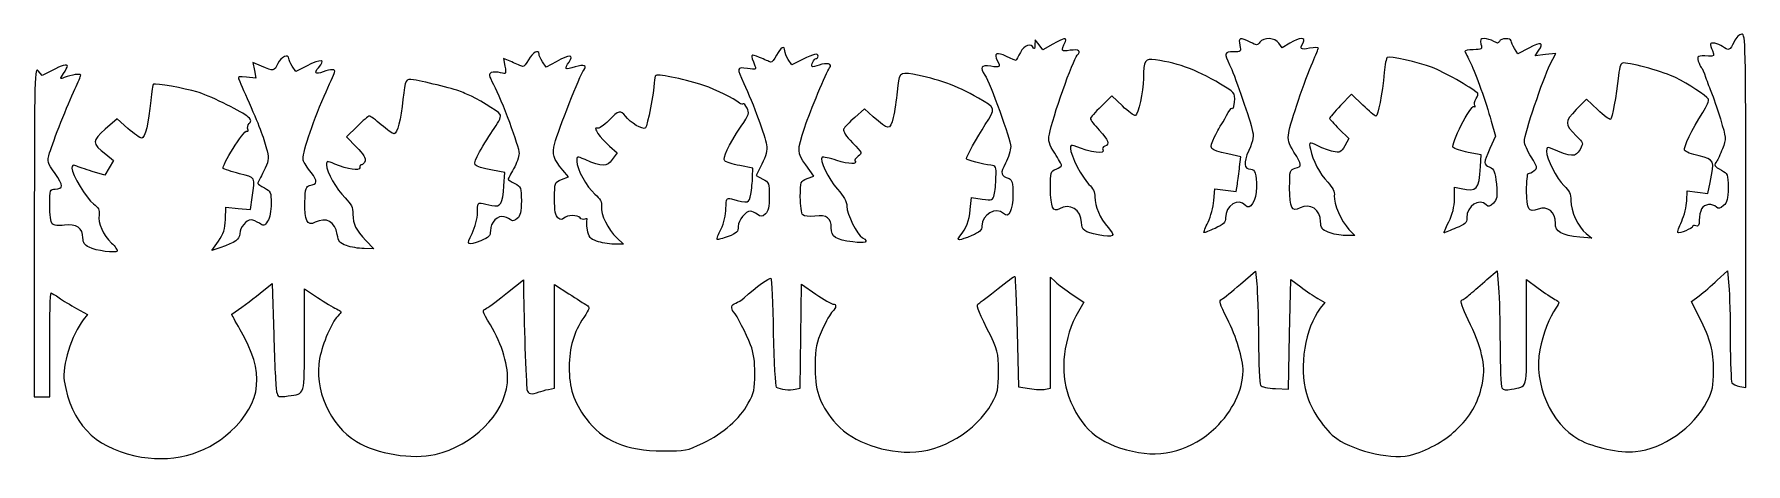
# Model space of a CAD drawing. Header units: centimetres. Extents: x -10.2 to 10.2, y -2.6 to 2.5.
import ezdxf

# ---------------------------------------------------------------- set-up
doc = ezdxf.new("R2010")
doc.units = ezdxf.units.CM
doc.header["$MEASUREMENT"] = 0
doc.layers.add('Layer 1', color=7, linetype='Continuous')

msp = doc.modelspace()

# ---------------------------------------------------------------- linework, layer by layer
at = {"layer": 'Layer 1'}
msp.add_open_spline([(-9.03181, -2.50748), (-9.52703, -2.39461), (-9.78771, -2.1177), (-9.87445, -1.61239), (-9.87445, -1.61239), (-9.90412, -1.43955), (-9.78542, -1.05812), (-9.64668, -0.88049), (-9.64668, -0.88049), (-9.64668, -0.88049), (-9.59676, -0.81659), (-9.59676, -0.81659), (-9.59676, -0.81659), (-9.59676, -0.81659), (-9.7266, -0.74559), (-9.7266, -0.74559), (-9.7266, -0.74559), (-9.79801, -0.70654), (-9.89241, -0.64897), (-9.93637, -0.61767), (-9.93637, -0.61767), (-9.98033, -0.58637), (-10.02339, -0.56075), (-10.03206, -0.56075), (-10.03206, -0.56075), (-10.04073, -0.56075), (-10.04782, -0.84055), (-10.04782, -1.18252), (-10.04782, -1.18252), (-10.04782, -1.18252), (-10.04782, -1.80429), (-10.04782, -1.80429), (-10.04782, -1.80429), (-10.04782, -1.80429), (-10.14043, -1.80429), (-10.14043, -1.80429), (-10.14043, -1.80429), (-10.14043, -1.80429), (-10.23303, -1.80429), (-10.23303, -1.80429), (-10.23303, -1.80429), (-10.23303, -1.80429), (-10.23215, 0.17347), (-10.23215, 0.17347), (-10.23215, 0.17347), (-10.23131, 2.06964), (-10.22934, 2.14891), (-10.1844, 2.09515), (-10.1844, 2.09515), (-10.1844, 2.09515), (-10.13754, 2.03907), (-10.13754, 2.03907), (-10.13754, 2.03907), (-10.13754, 2.03907), (-10.02033, 2.10176), (-10.02033, 2.10176), (-10.02033, 2.10176), (-9.90828, 2.16169), (-9.83615, 2.1807), (-9.83615, 2.1503), (-9.83615, 2.1503), (-9.83615, 2.14251), (-9.85696, 2.10438), (-9.88239, 2.06558), (-9.88239, 2.06558), (-9.92741, 1.99687), (-9.92723, 1.99556), (-9.87577, 2.01545), (-9.87577, 2.01545), (-9.78556, 2.05031), (-9.6774, 2.06623), (-9.6774, 2.04464), (-9.6774, 2.04464), (-9.6774, 2.03331), (-9.70846, 1.9584), (-9.74642, 1.87816), (-9.74642, 1.87816), (-9.83401, 1.69301), (-10.00575, 1.25915), (-10.04875, 1.11441), (-10.04875, 1.11441), (-10.08078, 1.00657), (-10.07908, 1.00006), (-9.98454, 0.86847), (-9.98454, 0.86847), (-9.88073, 0.72397), (-9.88044, 0.68279), (-9.98324, 0.68279), (-9.98324, 0.68279), (-10.04581, 0.68279), (-10.04782, 0.67678), (-10.04782, 0.48964), (-10.04782, 0.48964), (-10.04782, 0.37849), (-10.0348, 0.28348), (-10.01715, 0.26583), (-10.01715, 0.26583), (-9.9979, 0.24658), (-9.94356, 0.24105), (-9.87115, 0.25097), (-9.87115, 0.25097), (-9.73255, 0.26997), (-9.65095, 0.21301), (-9.65095, 0.09728), (-9.65095, 0.09728), (-9.65095, 0.04247), (-9.63165, 0.01292), (-9.57819, -0.01413), (-9.57819, -0.01413), (-9.49487, -0.0563), (-9.25912, -0.08762), (-9.24137, -0.05889), (-9.24137, -0.05889), (-9.23484, -0.04833), (-9.26577, -0.00512), (-9.3101, 0.03713), (-9.3101, 0.03713), (-9.40982, 0.13216), (-9.47268, 0.27496), (-9.45849, 0.37424), (-9.45849, 0.37424), (-9.45004, 0.43339), (-9.46422, 0.4615), (-9.52524, 0.50654), (-9.52524, 0.50654), (-9.6087, 0.56814), (-9.78324, 0.85657), (-9.78324, 0.9329), (-9.78324, 0.9329), (-9.78324, 0.96693), (-9.77076, 0.97433), (-9.73694, 0.96033), (-9.73694, 0.96033), (-9.71147, 0.94979), (-9.62262, 0.91998), (-9.5395, 0.89408), (-9.5395, 0.89408), (-9.5395, 0.89408), (-9.38837, 0.847), (-9.38837, 0.847), (-9.38837, 0.847), (-9.38837, 0.847), (-9.33623, 0.93536), (-9.33623, 0.93536), (-9.33623, 0.93536), (-9.33623, 0.93536), (-9.28409, 1.02373), (-9.28409, 1.02373), (-9.28409, 1.02373), (-9.28409, 1.02373), (-9.37743, 1.098), (-9.37743, 1.098), (-9.37743, 1.098), (-9.5442, 1.2307), (-9.5448, 1.25821), (-9.384, 1.39924), (-9.384, 1.39924), (-9.384, 1.39924), (-9.24215, 1.52364), (-9.24215, 1.52364), (-9.24215, 1.52364), (-9.24215, 1.52364), (-9.11296, 1.40749), (-9.11296, 1.40749), (-9.11296, 1.40749), (-9.0419, 1.3436), (-8.96818, 1.29133), (-8.94913, 1.29133), (-8.94913, 1.29133), (-8.90901, 1.29133), (-8.86533, 1.47233), (-8.8402, 1.74273), (-8.8402, 1.74273), (-8.83073, 1.84463), (-8.8158, 1.9324), (-8.80702, 1.93779), (-8.80702, 1.93779), (-8.78741, 1.94981), (-8.43321, 1.8868), (-8.28834, 1.84553), (-8.28834, 1.84553), (-8.15957, 1.80885), (-7.78364, 1.62687), (-7.69433, 1.558), (-7.69433, 1.558), (-7.63982, 1.51595), (-7.63491, 1.50145), (-7.66354, 1.46696), (-7.66354, 1.46696), (-7.68226, 1.4444), (-7.68972, 1.41322), (-7.68011, 1.39767), (-7.68011, 1.39767), (-7.6705, 1.38212), (-7.67619, 1.37267), (-7.69276, 1.37666), (-7.69276, 1.37666), (-7.72909, 1.38543), (-8.00025, 0.95473), (-7.97457, 0.92905), (-7.97457, 0.92905), (-7.96465, 0.91913), (-7.87641, 0.89065), (-7.77848, 0.86576), (-7.77848, 0.86576), (-7.58274, 0.816), (-7.59318, 0.8359), (-7.62858, 0.58026), (-7.62858, 0.58026), (-7.62858, 0.58026), (-7.64827, 0.43805), (-7.64827, 0.43805), (-7.64827, 0.43805), (-7.64827, 0.43805), (-7.79633, 0.45127), (-7.79633, 0.45127), (-7.79633, 0.45127), (-7.79633, 0.45127), (-7.94438, 0.46449), (-7.94438, 0.46449), (-7.94438, 0.46449), (-7.94438, 0.46449), (-7.94882, 0.31815), (-7.94882, 0.31815), (-7.94882, 0.31815), (-7.95232, 0.20247), (-7.96995, 0.14812), (-8.03298, 0.0587), (-8.03298, 0.0587), (-8.03298, 0.0587), (-8.11271, -0.05441), (-8.11271, -0.05441), (-8.11271, -0.05441), (-8.11271, -0.05441), (-8.01532, -0.01953), (-8.01532, -0.01953), (-8.01532, -0.01953), (-7.8204, 0.05026), (-7.78381, 0.07589), (-7.77795, 0.1467), (-7.77795, 0.1467), (-7.77118, 0.22848), (-7.70229, 0.31237), (-7.6419, 0.31237), (-7.6419, 0.31237), (-7.61829, 0.31237), (-7.57375, 0.29471), (-7.54293, 0.27312), (-7.54293, 0.27312), (-7.49135, 0.23699), (-7.4835, 0.23902), (-7.44444, 0.29864), (-7.44444, 0.29864), (-7.41845, 0.3383), (-7.40199, 0.41997), (-7.40199, 0.5092), (-7.40199, 0.5092), (-7.40199, 0.64441), (-7.40774, 0.65795), (-7.48136, 0.69602), (-7.48136, 0.69602), (-7.52502, 0.71859), (-7.56074, 0.74293), (-7.56074, 0.7501), (-7.56074, 0.7501), (-7.56074, 0.75727), (-7.52993, 0.82206), (-7.49227, 0.89409), (-7.49227, 0.89409), (-7.43162, 1.01006), (-7.42686, 1.03799), (-7.45059, 1.13834), (-7.45059, 1.13834), (-7.48495, 1.28366), (-7.53006, 1.40414), (-7.66637, 1.71466), (-7.66637, 1.71466), (-7.72705, 1.85291), (-7.78321, 1.98153), (-7.79115, 2.0005), (-7.79115, 2.0005), (-7.80216, 2.02675), (-7.77933, 2.03181), (-7.69546, 2.0217), (-7.69546, 2.0217), (-7.69546, 2.0217), (-7.58531, 2.00842), (-7.58531, 2.00842), (-7.58531, 2.00842), (-7.58531, 2.00842), (-7.60275, 2.10139), (-7.60275, 2.10139), (-7.60275, 2.10139), (-7.60275, 2.10139), (-7.62019, 2.19435), (-7.62019, 2.19435), (-7.62019, 2.19435), (-7.62019, 2.19435), (-7.5177, 2.15113), (-7.5177, 2.15113), (-7.5177, 2.15113), (-7.37052, 2.08904), (-7.36686, 2.08966), (-7.32287, 2.18373), (-7.32287, 2.18373), (-7.28575, 2.26311), (-7.19032, 2.30571), (-7.19032, 2.2429), (-7.19032, 2.2429), (-7.19032, 2.22784), (-7.17167, 2.18705), (-7.14888, 2.15227), (-7.14888, 2.15227), (-7.14888, 2.15227), (-7.10744, 2.08902), (-7.10744, 2.08902), (-7.10744, 2.08902), (-7.10744, 2.08902), (-6.97968, 2.1532), (-6.97968, 2.1532), (-6.97968, 2.1532), (-6.79878, 2.24406), (-6.74407, 2.23641), (-6.83738, 2.1333), (-6.83738, 2.1333), (-6.89448, 2.07021), (-6.87193, 2.05021), (-6.78216, 2.08434), (-6.78216, 2.08434), (-6.68528, 2.12117), (-6.62593, 2.11866), (-6.64345, 2.07847), (-6.64345, 2.07847), (-6.65138, 2.06028), (-6.70759, 1.93228), (-6.76836, 1.79404), (-6.76836, 1.79404), (-6.91605, 1.45805), (-7.0372, 1.08616), (-7.01833, 1.0267), (-7.01833, 1.0267), (-7.00991, 1.00018), (-6.96744, 0.93371), (-6.92396, 0.87899), (-6.92396, 0.87899), (-6.84356, 0.77781), (-6.84819, 0.73845), (-6.94212, 0.72482), (-6.94212, 0.72482), (-6.98468, 0.71864), (-6.99301, 0.69007), (-6.99967, 0.5275), (-6.99967, 0.5275), (-7.00855, 0.31073), (-6.96935, 0.23425), (-6.87519, 0.28465), (-6.87519, 0.28465), (-6.74822, 0.3526), (-6.63583, 0.29122), (-6.61134, 0.14057), (-6.61134, 0.14057), (-6.5974, 0.05481), (-6.58065, 0.0341), (-6.50234, 0.00584), (-6.50234, 0.00584), (-6.45144, -0.01253), (-6.35678, -0.02847), (-6.29198, -0.02957), (-6.29198, -0.02957), (-6.29198, -0.02957), (-6.17417, -0.03159), (-6.17417, -0.03159), (-6.17417, -0.03159), (-6.17417, -0.03159), (-6.26901, 0.06763), (-6.26901, 0.06763), (-6.26901, 0.06763), (-6.39154, 0.19581), (-6.42284, 0.25964), (-6.42387, 0.38339), (-6.42387, 0.38339), (-6.42454, 0.46345), (-6.44418, 0.50352), (-6.51874, 0.57696), (-6.51874, 0.57696), (-6.62216, 0.67881), (-6.74053, 0.88943), (-6.74053, 0.9716), (-6.74053, 0.9716), (-6.74053, 1.02209), (-6.73683, 1.02247), (-6.64131, 0.98172), (-6.64131, 0.98172), (-6.48573, 0.91534), (-6.34365, 0.89433), (-6.34365, 0.9377), (-6.34365, 0.9377), (-6.34365, 0.95757), (-6.33302, 0.97383), (-6.32003, 0.97383), (-6.32003, 0.97383), (-6.30703, 0.97383), (-6.28873, 0.99381), (-6.27936, 1.01823), (-6.27936, 1.01823), (-6.26757, 1.04896), (-6.2993, 1.10018), (-6.38241, 1.18455), (-6.38241, 1.18455), (-6.38241, 1.18455), (-6.50249, 1.30646), (-6.50249, 1.30646), (-6.50249, 1.30646), (-6.50249, 1.30646), (-6.37586, 1.43119), (-6.37586, 1.43119), (-6.37586, 1.43119), (-6.30622, 1.49979), (-6.23956, 1.55591), (-6.22774, 1.55591), (-6.22774, 1.55591), (-6.21592, 1.55591), (-6.15215, 1.50829), (-6.08602, 1.45008), (-6.08602, 1.45008), (-6.01989, 1.39187), (-5.95079, 1.34425), (-5.93246, 1.34425), (-5.93246, 1.34425), (-5.89516, 1.34425), (-5.85093, 1.5153), (-5.82643, 1.75435), (-5.82643, 1.75435), (-5.80134, 1.99903), (-5.79763, 2.00596), (-5.70056, 1.98921), (-5.70056, 1.98921), (-5.55144, 1.96347), (-5.1705, 1.86811), (-5.12801, 1.84588), (-5.12801, 1.84588), (-5.10539, 1.83404), (-5.06902, 1.81796), (-5.0472, 1.81014), (-5.0472, 1.81014), (-4.96063, 1.77912), (-4.69027, 1.61333), (-4.66758, 1.57735), (-4.66758, 1.57735), (-4.65051, 1.5503), (-4.67054, 1.50096), (-4.73604, 1.40861), (-4.73604, 1.40861), (-4.78696, 1.33683), (-4.86561, 1.2108), (-4.91081, 1.12855), (-4.91081, 1.12855), (-5.00535, 0.95652), (-5.00595, 0.95738), (-4.75615, 0.90908), (-4.75615, 0.90908), (-4.75615, 0.90908), (-4.61063, 0.88095), (-4.61063, 0.88095), (-4.61063, 0.88095), (-4.61063, 0.88095), (-4.62, 0.72234), (-4.62, 0.72234), (-4.62, 0.72234), (-4.6328, 0.50548), (-4.65846, 0.46331), (-4.76461, 0.48463), (-4.76461, 0.48463), (-4.81089, 0.49392), (-4.8686, 0.50708), (-4.89286, 0.51387), (-4.89286, 0.51387), (-4.92944, 0.5241), (-4.93695, 0.50533), (-4.93695, 0.4037), (-4.93695, 0.4037), (-4.93695, 0.32725), (-4.96113, 0.23236), (-5.00126, 0.15127), (-5.00126, 0.15127), (-5.07189, 0.00854), (-5.06266, 0.00094), (-4.89595, 0.06461), (-4.89595, 0.06461), (-4.79893, 0.10166), (-4.78261, 0.1188), (-4.78261, 0.18367), (-4.78261, 0.18367), (-4.78261, 0.2843), (-4.69318, 0.37376), (-4.6159, 0.35044), (-4.6159, 0.35044), (-4.5839, 0.34078), (-4.54657, 0.32248), (-4.53294, 0.30976), (-4.53294, 0.30976), (-4.51852, 0.2963), (-4.48812, 0.30478), (-4.46018, 0.33006), (-4.46018, 0.33006), (-4.42348, 0.36328), (-4.4122, 0.41282), (-4.4122, 0.54069), (-4.4122, 0.54069), (-4.4122, 0.69971), (-4.41608, 0.7099), (-4.49157, 0.74893), (-4.49157, 0.74893), (-4.53523, 0.77151), (-4.57095, 0.79441), (-4.57095, 0.79983), (-4.57095, 0.79983), (-4.57095, 0.80525), (-4.54132, 0.8615), (-4.50512, 0.92483), (-4.50512, 0.92483), (-4.46891, 0.98816), (-4.43915, 1.07024), (-4.43897, 1.10723), (-4.43897, 1.10723), (-4.43859, 1.18711), (-4.64853, 1.75385), (-4.7449, 1.93311), (-4.7449, 1.93311), (-4.80328, 2.04171), (-4.80687, 2.06113), (-4.77106, 2.07487), (-4.77106, 2.07487), (-4.74825, 2.08362), (-4.6984, 2.08296), (-4.6603, 2.0734), (-4.6603, 2.0734), (-4.5931, 2.05653), (-4.59156, 2.05885), (-4.60882, 2.15085), (-4.60882, 2.15085), (-4.60882, 2.15085), (-4.62661, 2.24569), (-4.62661, 2.24569), (-4.62661, 2.24569), (-4.62661, 2.24569), (-4.52602, 2.20267), (-4.52602, 2.20267), (-4.52602, 2.20267), (-4.47069, 2.17901), (-4.41292, 2.15442), (-4.39764, 2.14802), (-4.39764, 2.14802), (-4.38235, 2.14162), (-4.3498, 2.17842), (-4.3253, 2.2298), (-4.3253, 2.2298), (-4.28436, 2.31567), (-4.20053, 2.36002), (-4.20053, 2.29582), (-4.20053, 2.29582), (-4.20053, 2.28075), (-4.18182, 2.23987), (-4.15895, 2.20496), (-4.15895, 2.20496), (-4.15895, 2.20496), (-4.11736, 2.1415), (-4.11736, 2.1415), (-4.11736, 2.1415), (-4.11736, 2.1415), (-3.99626, 2.20589), (-3.99626, 2.20589), (-3.99626, 2.20589), (-3.83113, 2.29369), (-3.78306, 2.29243), (-3.84241, 2.20185), (-3.84241, 2.20185), (-3.86708, 2.1642), (-3.88272, 2.12887), (-3.87718, 2.12333), (-3.87718, 2.12333), (-3.87164, 2.11779), (-3.82308, 2.12677), (-3.76926, 2.14329), (-3.76926, 2.14329), (-3.66245, 2.17607), (-3.62045, 2.15966), (-3.66714, 2.10339), (-3.66714, 2.10339), (-3.70968, 2.05214), (-3.97452, 1.38164), (-4.01169, 1.2311), (-4.01169, 1.2311), (-4.04604, 1.09198), (-4.0336, 1.05025), (-3.91544, 0.90829), (-3.91544, 0.90829), (-3.91544, 0.90829), (-3.84988, 0.82952), (-3.84988, 0.82952), (-3.84988, 0.82952), (-3.84988, 0.82952), (-3.9326, 0.79577), (-3.9326, 0.79577), (-3.9326, 0.79577), (-4.01473, 0.76225), (-4.01532, 0.76061), (-4.01532, 0.56689), (-4.01532, 0.56689), (-4.01532, 0.42334), (-4.00453, 0.36282), (-3.97451, 0.3379), (-3.97451, 0.3379), (-3.9436, 0.31225), (-3.92627, 0.31146), (-3.90308, 0.33466), (-3.90308, 0.33466), (-3.8646, 0.37313), (-3.73324, 0.37474), (-3.70994, 0.33703), (-3.70994, 0.33703), (-3.70033, 0.32148), (-3.6752, 0.31539), (-3.65408, 0.32349), (-3.65408, 0.32349), (-3.63297, 0.3316), (-3.62099, 0.32943), (-3.62745, 0.31868), (-3.62745, 0.31868), (-3.63392, 0.30794), (-3.63153, 0.25257), (-3.62214, 0.19565), (-3.62214, 0.19565), (-3.60763, 0.10761), (-3.59126, 0.08716), (-3.51254, 0.05875), (-3.51254, 0.05875), (-3.46165, 0.04038), (-3.369, 0.02445), (-3.30665, 0.02334), (-3.30665, 0.02334), (-3.30665, 0.02334), (-3.19329, 0.02133), (-3.19329, 0.02133), (-3.19329, 0.02133), (-3.19329, 0.02133), (-3.2716, 0.09788), (-3.2716, 0.09788), (-3.2716, 0.09788), (-3.37698, 0.2009), (-3.46495, 0.37967), (-3.45534, 0.47129), (-3.45534, 0.47129), (-3.44941, 0.52785), (-3.46815, 0.56439), (-3.53219, 0.62106), (-3.53219, 0.62106), (-3.63158, 0.70902), (-3.75074, 0.92303), (-3.75074, 1.01357), (-3.75074, 1.01357), (-3.75074, 1.07666), (-3.75027, 1.07677), (-3.65152, 1.0349), (-3.65152, 1.0349), (-3.44238, 0.94622), (-3.39123, 0.94608), (-3.32621, 1.03402), (-3.32621, 1.03402), (-3.32621, 1.03402), (-3.26711, 1.11396), (-3.26711, 1.11396), (-3.26711, 1.11396), (-3.26711, 1.11396), (-3.35983, 1.19603), (-3.35983, 1.19603), (-3.35983, 1.19603), (-3.46964, 1.29323), (-3.56631, 1.43242), (-3.50864, 1.41028), (-3.50864, 1.41028), (-3.48728, 1.40209), (-3.42744, 1.44119), (-3.36764, 1.50244), (-3.36764, 1.50244), (-3.24928, 1.62365), (-3.22234, 1.63064), (-3.16788, 1.55426), (-3.16788, 1.55426), (-3.11324, 1.47763), (-2.95786, 1.38558), (-2.93054, 1.41365), (-2.93054, 1.41365), (-2.90397, 1.44097), (-2.8247, 1.84576), (-2.8247, 1.95415), (-2.8247, 1.95415), (-2.8247, 1.99534), (-2.81498, 2.03505), (-2.8031, 2.04239), (-2.8031, 2.04239), (-2.77229, 2.06143), (-2.41672, 1.98606), (-2.2301, 1.92093), (-2.2301, 1.92093), (-2.08503, 1.8703), (-1.87393, 1.76656), (-1.80362, 1.71135), (-1.80362, 1.71135), (-1.78773, 1.69887), (-1.76889, 1.6945), (-1.76176, 1.70162), (-1.76176, 1.70162), (-1.75464, 1.70875), (-1.73357, 1.68613), (-1.71496, 1.65135), (-1.71496, 1.65135), (-1.6844, 1.59425), (-1.6912, 1.57307), (-1.78498, 1.43311), (-1.78498, 1.43311), (-1.93996, 1.20183), (-2.01207, 1.0502), (-1.98158, 1.01971), (-1.98158, 1.01971), (-1.96729, 1.00542), (-1.88623, 0.97964), (-1.80145, 0.9624), (-1.80145, 0.9624), (-1.80145, 0.9624), (-1.6473, 0.93107), (-1.6473, 0.93107), (-1.6473, 0.93107), (-1.6473, 0.93107), (-1.64941, 0.82677), (-1.64941, 0.82677), (-1.64941, 0.82677), (-1.65057, 0.76941), (-1.66029, 0.6765), (-1.67101, 0.6203), (-1.67101, 0.6203), (-1.69195, 0.51052), (-1.6911, 0.51072), (-1.90218, 0.56364), (-1.90218, 0.56364), (-1.96147, 0.5785), (-1.9649, 0.57246), (-1.96665, 0.4499), (-1.96665, 0.4499), (-1.96773, 0.37408), (-1.99207, 0.27281), (-2.02542, 0.20542), (-2.02542, 0.20542), (-2.05673, 0.14214), (-2.07745, 0.08548), (-2.07148, 0.0795), (-2.07148, 0.0795), (-2.06551, 0.07353), (-2.00632, 0.08938), (-1.93995, 0.11473), (-1.93995, 0.11473), (-1.83604, 0.15441), (-1.81928, 0.1712), (-1.81928, 0.23556), (-1.81928, 0.23556), (-1.81928, 0.30953), (-1.73273, 0.41821), (-1.67383, 0.41821), (-1.67383, 0.41821), (-1.65752, 0.41821), (-1.62107, 0.40125), (-1.59283, 0.38054), (-1.59283, 0.38054), (-1.54805, 0.3477), (-1.53553, 0.34822), (-1.49517, 0.38464), (-1.49517, 0.38464), (-1.46036, 0.41604), (-1.44886, 0.46792), (-1.44886, 0.59361), (-1.44886, 0.59361), (-1.44886, 0.75266), (-1.45273, 0.76281), (-1.52832, 0.80189), (-1.52832, 0.80189), (-1.52832, 0.80189), (-1.60777, 0.84298), (-1.60777, 0.84298), (-1.60777, 0.84298), (-1.60777, 0.84298), (-1.5387, 0.97929), (-1.5387, 0.97929), (-1.5387, 0.97929), (-1.48832, 1.07871), (-1.47313, 1.14176), (-1.48259, 1.21225), (-1.48259, 1.21225), (-1.49605, 1.31264), (-1.64095, 1.70464), (-1.75409, 1.94676), (-1.75409, 1.94676), (-1.84159, 2.13399), (-1.83921, 2.14353), (-1.70992, 2.12424), (-1.70992, 2.12424), (-1.61153, 2.10957), (-1.60255, 2.11276), (-1.62032, 2.15604), (-1.62032, 2.15604), (-1.67907, 2.29911), (-1.67631, 2.30413), (-1.56488, 2.2565), (-1.56488, 2.2565), (-1.50835, 2.23234), (-1.44959, 2.20733), (-1.4343, 2.20094), (-1.4343, 2.20094), (-1.41902, 2.19454), (-1.38647, 2.23134), (-1.36197, 2.28271), (-1.36197, 2.28271), (-1.31606, 2.37899), (-1.26365, 2.40713), (-1.26365, 2.3355), (-1.26365, 2.3355), (-1.26365, 2.31316), (-1.24501, 2.26643), (-1.22222, 2.23164), (-1.22222, 2.23164), (-1.22222, 2.23164), (-1.18078, 2.1684), (-1.18078, 2.1684), (-1.18078, 2.1684), (-1.18078, 2.1684), (-1.05301, 2.23257), (-1.05301, 2.23257), (-1.05301, 2.23257), (-0.91486, 2.30196), (-0.86678, 2.3117), (-0.86678, 2.27029), (-0.86678, 2.27029), (-0.86678, 2.25574), (-0.87741, 2.24383), (-0.89041, 2.24383), (-0.89041, 2.24383), (-0.91565, 2.24383), (-0.95425, 2.16374), (-0.93722, 2.1467), (-0.93722, 2.1467), (-0.93162, 2.1411), (-0.89357, 2.14924), (-0.85266, 2.16479), (-0.85266, 2.16479), (-0.76231, 2.19914), (-0.68941, 2.17927), (-0.72893, 2.13107), (-0.72893, 2.13107), (-0.7643, 2.08792), (-0.96456, 1.60863), (-1.02451, 1.42362), (-1.02451, 1.42362), (-1.11917, 1.13152), (-1.11885, 1.11862), (-1.01323, 0.9716), (-1.01323, 0.9716), (-1.01323, 0.9716), (-0.91717, 0.8379), (-0.91717, 0.8379), (-0.91717, 0.8379), (-0.91717, 0.8379), (-0.99781, 0.80746), (-0.99781, 0.80746), (-0.99781, 0.80746), (-1.07723, 0.77748), (-1.07845, 0.77419), (-1.07845, 0.58968), (-1.07845, 0.58968), (-1.07845, 0.48664), (-1.06571, 0.3896), (-1.05015, 0.37404), (-1.05015, 0.37404), (-1.03416, 0.35804), (-0.97099, 0.35148), (-0.90485, 0.35893), (-0.90485, 0.35893), (-0.76115, 0.37513), (-0.70803, 0.33695), (-0.70803, 0.21746), (-0.70803, 0.21746), (-0.70803, 0.11078), (-0.65677, 0.07709), (-0.45221, 0.04933), (-0.45221, 0.04933), (-0.30245, 0.02901), (-0.24712, 0.05227), (-0.33428, 0.09892), (-0.33428, 0.09892), (-0.40082, 0.13453), (-0.52282, 0.3805), (-0.52282, 0.47904), (-0.52282, 0.47904), (-0.52282, 0.5322), (-0.55755, 0.59472), (-0.63527, 0.68146), (-0.63527, 0.68146), (-0.74454, 0.80342), (-0.85722, 1.03964), (-0.81776, 1.06403), (-0.81776, 1.06403), (-0.807, 1.07068), (-0.72765, 1.05284), (-0.64142, 1.02439), (-0.64142, 1.02439), (-0.50045, 0.97789), (-0.38247, 0.97459), (-0.42626, 1.01838), (-0.42626, 1.01838), (-0.43553, 1.02765), (-0.41827, 1.05263), (-0.38791, 1.07389), (-0.38791, 1.07389), (-0.33364, 1.1119), (-0.33478, 1.11465), (-0.4552, 1.23692), (-0.4552, 1.23692), (-0.53301, 1.31591), (-0.57144, 1.37506), (-0.56056, 1.39907), (-0.56056, 1.39907), (-0.55114, 1.41985), (-0.49126, 1.48297), (-0.42749, 1.53933), (-0.42749, 1.53933), (-0.42749, 1.53933), (-0.31155, 1.6418), (-0.31155, 1.6418), (-0.31155, 1.6418), (-0.31155, 1.6418), (-0.20786, 1.54812), (-0.20786, 1.54812), (-0.20786, 1.54812), (-0.02229, 1.38048), (-0.00697, 1.37979), (0.03112, 1.53741), (0.03112, 1.53741), (0.0494, 1.61307), (0.07059, 1.75237), (0.0782, 1.84696), (0.0782, 1.84696), (0.09611, 2.06959), (0.10884, 2.08382), (0.26413, 2.0548), (0.26413, 2.0548), (0.58085, 1.99563), (0.76974, 1.927), (1.05145, 1.76875), (1.05145, 1.76875), (1.26064, 1.65123), (1.26019, 1.65297), (1.1323, 1.45441), (1.1323, 1.45441), (1.02875, 1.29367), (0.90593, 1.07124), (0.90593, 1.04447), (0.90593, 1.04447), (0.90593, 1.03086), (1.10852, 0.97752), (1.19697, 0.96784), (1.19697, 0.96784), (1.2587, 0.96108), (1.26288, 0.95137), (1.25952, 0.8223), (1.25952, 0.8223), (1.25754, 0.74623), (1.24812, 0.6529), (1.23859, 0.61491), (1.23859, 0.61491), (1.22207, 0.54908), (1.21525, 0.54666), (1.09395, 0.56334), (1.09395, 0.56334), (1.09395, 0.56334), (0.96665, 0.58085), (0.96665, 0.58085), (0.96665, 0.58085), (0.96665, 0.58085), (0.95176, 0.43662), (0.95176, 0.43662), (0.95176, 0.43662), (0.93733, 0.29677), (0.90624, 0.21667), (0.82907, 0.12055), (0.82907, 0.12055), (0.78044, 0.05998), (0.81895, 0.06153), (0.96988, 0.12622), (0.96988, 0.12622), (1.06399, 0.16656), (1.09114, 0.1919), (1.09114, 0.2394), (1.09114, 0.2394), (1.09114, 0.3796), (1.25985, 0.47703), (1.34873, 0.38816), (1.34873, 0.38816), (1.41067, 0.32622), (1.46155, 0.42879), (1.46155, 0.61558), (1.46155, 0.61558), (1.46155, 0.75804), (1.45301, 0.79333), (1.41525, 0.80679), (1.41525, 0.80679), (1.31346, 0.84308), (1.30843, 0.8649), (1.37264, 0.99172), (1.37264, 0.99172), (1.40699, 1.05957), (1.4351, 1.14859), (1.4351, 1.18953), (1.4351, 1.18953), (1.4351, 1.26907), (1.18715, 1.95742), (1.12707, 2.04467), (1.12707, 2.04467), (1.06183, 2.13941), (1.08093, 2.16853), (1.19697, 2.15123), (1.19697, 2.15123), (1.31075, 2.13426), (1.31761, 2.14027), (1.27512, 2.21966), (1.27512, 2.21966), (1.22818, 2.30737), (1.27196, 2.32652), (1.38618, 2.26825), (1.38618, 2.26825), (1.44501, 2.23823), (1.49642, 2.21749), (1.50044, 2.22214), (1.50044, 2.22214), (1.50446, 2.22679), (1.52742, 2.2693), (1.55147, 2.31659), (1.55147, 2.31659), (1.59583, 2.40382), (1.68293, 2.43315), (1.70861, 2.36951), (1.70861, 2.36951), (1.71595, 2.35132), (1.72316, 2.3662), (1.72464, 2.40258), (1.72464, 2.40258), (1.72464, 2.40258), (1.72731, 2.46873), (1.72731, 2.46873), (1.72731, 2.46873), (1.72731, 2.46873), (1.77428, 2.40768), (1.77428, 2.40768), (1.77428, 2.40768), (1.77428, 2.40768), (1.82125, 2.34664), (1.82125, 2.34664), (1.82125, 2.34664), (1.82125, 2.34664), (1.93906, 2.41398), (1.93906, 2.41398), (1.93906, 2.41398), (2.07031, 2.489), (2.10876, 2.49797), (2.08869, 2.44888), (2.08869, 2.44888), (2.03676, 2.32185), (2.03395, 2.32694), (2.1475, 2.34217), (2.1475, 2.34217), (2.25156, 2.35613), (2.28152, 2.33466), (2.2312, 2.28219), (2.2312, 2.28219), (2.17877, 2.22754), (1.93343, 1.53358), (1.89734, 1.33786), (1.89734, 1.33786), (1.88194, 1.25436), (1.89196, 1.21879), (1.96136, 1.11064), (1.96136, 1.11064), (2.00661, 1.04012), (2.04364, 0.97424), (2.04364, 0.96424), (2.04364, 0.96424), (2.04364, 0.95424), (2.01387, 0.93475), (1.97749, 0.92091), (1.97749, 0.92091), (1.91464, 0.89702), (1.91135, 0.88536), (1.91135, 0.68668), (1.91135, 0.68668), (1.91135, 0.46769), (1.94229, 0.39784), (2.01807, 0.44577), (2.01807, 0.44577), (2.13746, 0.52129), (2.28176, 0.43236), (2.28176, 0.28327), (2.28176, 0.28327), (2.28176, 0.1917), (2.3195, 0.16346), (2.48098, 0.13418), (2.48098, 0.13418), (2.67191, 0.09956), (2.6939, 0.11602), (2.59983, 0.22317), (2.59983, 0.22317), (2.50201, 0.33458), (2.44051, 0.47571), (2.44051, 0.5888), (2.44051, 0.5888), (2.44051, 0.64646), (2.41824, 0.69408), (2.37089, 0.73771), (2.37089, 0.73771), (2.29461, 0.80798), (2.14952, 1.09028), (2.14949, 1.16848), (2.14949, 1.16848), (2.14948, 1.20497), (2.16139, 1.21266), (2.19577, 1.19838), (2.19577, 1.19838), (2.39665, 1.1149), (2.57407, 1.09278), (2.53495, 1.15608), (2.53495, 1.15608), (2.52683, 1.16921), (2.53798, 1.18678), (2.55973, 1.19512), (2.55973, 1.19512), (2.62237, 1.21916), (2.60692, 1.26387), (2.49343, 1.387), (2.49343, 1.387), (2.43522, 1.45015), (2.3876, 1.51146), (2.3876, 1.52324), (2.3876, 1.52324), (2.3876, 1.53503), (2.44561, 1.60181), (2.51651, 1.67165), (2.51651, 1.67165), (2.51651, 1.67165), (2.64543, 1.79863), (2.64543, 1.79863), (2.64543, 1.79863), (2.64543, 1.79863), (2.77136, 1.67623), (2.77136, 1.67623), (2.77136, 1.67623), (2.84063, 1.60891), (2.90981, 1.55801), (2.92511, 1.5631), (2.92511, 1.5631), (2.95961, 1.57461), (3.01849, 1.84564), (3.02126, 2.00571), (3.02126, 2.00571), (3.02501, 2.22284), (3.03974, 2.24567), (3.16454, 2.22791), (3.16454, 2.22791), (3.45921, 2.18598), (3.67803, 2.10083), (4.00155, 1.90219), (4.00155, 1.90219), (4.12107, 1.82881), (4.12259, 1.82532), (4.10265, 1.66953), (4.10265, 1.66953), (4.1004, 1.65198), (4.09096, 1.64232), (4.08166, 1.64806), (4.08166, 1.64806), (4.07237, 1.65381), (4.04172, 1.61459), (4.01357, 1.56091), (4.01357, 1.56091), (3.98541, 1.50723), (3.95629, 1.45736), (3.94887, 1.45008), (3.94887, 1.45008), (3.94144, 1.4428), (3.90707, 1.37895), (3.87251, 1.30819), (3.87251, 1.30819), (3.79928, 1.15829), (3.80262, 1.15397), (4.03121, 1.10326), (4.03121, 1.10326), (4.03121, 1.10326), (4.18433, 1.06929), (4.18433, 1.06929), (4.18433, 1.06929), (4.18433, 1.06929), (4.17089, 0.9488), (4.17089, 0.9488), (4.17089, 0.9488), (4.1635, 0.88253), (4.15141, 0.7886), (4.14403, 0.74006), (4.14403, 0.74006), (4.14403, 0.74006), (4.1306, 0.65181), (4.1306, 0.65181), (4.1306, 0.65181), (4.1306, 0.65181), (4.00337, 0.66931), (4.00337, 0.66931), (4.00337, 0.66931), (4.00337, 0.66931), (3.87615, 0.68681), (3.87615, 0.68681), (3.87615, 0.68681), (3.87615, 0.68681), (3.86393, 0.54589), (3.86393, 0.54589), (3.86393, 0.54589), (3.85722, 0.46839), (3.82598, 0.35231), (3.79453, 0.28794), (3.79453, 0.28794), (3.76307, 0.22356), (3.74086, 0.16737), (3.74516, 0.16307), (3.74516, 0.16307), (3.74947, 0.15876), (3.80892, 0.18097), (3.87727, 0.21242), (3.87727, 0.21242), (3.97856, 0.25901), (4.00155, 0.28225), (4.00155, 0.33801), (4.00155, 0.33801), (4.00155, 0.48686), (4.15772, 0.5831), (4.23946, 0.48462), (4.23946, 0.48462), (4.29529, 0.41735), (4.37197, 0.54467), (4.37197, 0.70464), (4.37197, 0.70464), (4.37197, 0.85903), (4.35316, 0.92091), (4.30623, 0.92091), (4.30623, 0.92091), (4.22051, 0.92091), (4.21214, 0.99127), (4.2797, 1.14402), (4.2797, 1.14402), (4.33859, 1.27719), (4.34314, 1.30826), (4.31798, 1.40568), (4.31798, 1.40568), (4.27099, 1.5876), (4.10446, 2.06475), (4.05121, 2.17002), (4.05121, 2.17002), (3.9826, 2.30564), (3.98777, 2.32321), (4.09626, 2.32321), (4.09626, 2.32321), (4.18772, 2.32321), (4.19037, 2.32592), (4.17353, 2.40258), (4.17353, 2.40258), (4.15329, 2.49473), (4.17748, 2.5018), (4.29861, 2.43916), (4.29861, 2.43916), (4.37484, 2.39974), (4.38383, 2.39974), (4.41266, 2.43916), (4.41266, 2.43916), (4.45848, 2.50182), (4.59573, 2.49388), (4.64083, 2.42595), (4.64083, 2.42595), (4.64083, 2.42595), (4.67802, 2.36994), (4.67802, 2.36994), (4.67802, 2.36994), (4.67802, 2.36994), (4.76973, 2.42585), (4.76973, 2.42585), (4.76973, 2.42585), (4.8906, 2.49953), (4.96658, 2.50189), (4.92853, 2.43078), (4.92853, 2.43078), (4.88679, 2.35279), (4.89292, 2.34772), (5.00697, 2.36596), (5.00697, 2.36596), (5.06518, 2.37527), (5.1128, 2.37689), (5.1128, 2.36957), (5.1128, 2.36957), (5.1128, 2.36224), (5.08191, 2.28639), (5.04414, 2.201), (5.04414, 2.201), (4.95046, 1.98917), (4.77917, 1.48385), (4.75774, 1.35609), (4.75774, 1.35609), (4.74294, 1.26782), (4.75268, 1.23204), (4.82068, 1.12505), (4.82068, 1.12505), (4.91822, 0.97157), (4.91959, 0.95301), (4.83499, 0.93178), (4.83499, 0.93178), (4.77117, 0.91576), (4.76885, 0.90756), (4.76885, 0.69844), (4.76885, 0.69844), (4.76885, 0.45203), (4.79267, 0.40625), (4.89365, 0.45864), (4.89365, 0.45864), (5.01191, 0.51999), (5.13926, 0.43446), (5.13926, 0.29369), (5.13926, 0.29369), (5.13926, 0.21617), (5.15185, 0.19858), (5.23102, 0.1655), (5.23102, 0.1655), (5.28148, 0.14442), (5.37301, 0.12716), (5.4344, 0.12716), (5.4344, 0.12716), (5.4344, 0.12716), (5.54604, 0.12716), (5.54604, 0.12716), (5.54604, 0.12716), (5.54604, 0.12716), (5.47636, 0.19992), (5.47636, 0.19992), (5.47636, 0.19992), (5.38489, 0.29544), (5.29232, 0.50783), (5.30199, 0.59999), (5.30199, 0.59999), (5.30755, 0.65298), (5.28579, 0.69825), (5.22317, 0.76398), (5.22317, 0.76398), (5.13049, 0.86126), (5.042, 1.03019), (5.01623, 1.15904), (5.01623, 1.15904), (4.99773, 1.25152), (4.99847, 1.2518), (5.11184, 1.19524), (5.11184, 1.19524), (5.15944, 1.17149), (5.23828, 1.14307), (5.28703, 1.13207), (5.28703, 1.13207), (5.36814, 1.11378), (5.38002, 1.11945), (5.42682, 1.19877), (5.42682, 1.19877), (5.42682, 1.19877), (5.47797, 1.28546), (5.47797, 1.28546), (5.47797, 1.28546), (5.47797, 1.28546), (5.36153, 1.39974), (5.36153, 1.39974), (5.36153, 1.39974), (5.29749, 1.46259), (5.24533, 1.52047), (5.24561, 1.52835), (5.24561, 1.52835), (5.2459, 1.53623), (5.30496, 1.60487), (5.37687, 1.68088), (5.37687, 1.68088), (5.37687, 1.68088), (5.5076, 1.81908), (5.5076, 1.81908), (5.5076, 1.81908), (5.5076, 1.81908), (5.6427, 1.6875), (5.6427, 1.6875), (5.6427, 1.6875), (5.717, 1.61513), (5.78768, 1.55591), (5.79977, 1.55591), (5.79977, 1.55591), (5.82452, 1.55591), (5.87456, 1.81924), (5.89848, 2.07544), (5.89848, 2.07544), (5.90722, 2.16899), (5.92347, 2.25116), (5.93459, 2.25804), (5.93459, 2.25804), (5.96515, 2.27692), (6.30023, 2.20121), (6.47753, 2.13536), (6.47753, 2.13536), (6.59895, 2.09027), (6.93301, 1.90021), (7.0168, 1.82855), (7.0168, 1.82855), (7.02353, 1.8228), (7.01419, 1.79434), (6.99606, 1.7653), (6.99606, 1.7653), (6.97793, 1.73627), (6.97129, 1.69925), (6.98131, 1.68304), (6.98131, 1.68304), (6.99133, 1.66682), (6.98765, 1.66091), (6.97313, 1.66988), (6.97313, 1.66988), (6.93375, 1.69422), (6.68746, 1.21421), (6.72174, 1.17994), (6.72174, 1.17994), (6.73684, 1.16484), (6.81856, 1.13846), (6.90334, 1.12132), (6.90334, 1.12132), (6.90334, 1.12132), (7.05749, 1.09015), (7.05749, 1.09015), (7.05749, 1.09015), (7.05749, 1.09015), (7.04838, 0.95182), (7.04838, 0.95182), (7.04838, 0.95182), (7.02986, 0.67078), (7.01169, 0.64994), (6.81937, 0.68908), (6.81937, 0.68908), (6.81937, 0.68908), (6.73999, 0.70523), (6.73999, 0.70523), (6.73999, 0.70523), (6.73999, 0.70523), (6.73866, 0.56559), (6.73866, 0.56559), (6.73866, 0.56559), (6.73777, 0.47107), (6.7154, 0.38163), (6.66944, 0.28876), (6.66944, 0.28876), (6.6321, 0.21331), (6.60894, 0.15501), (6.61798, 0.15921), (6.61798, 0.15921), (6.62701, 0.16341), (6.6909, 0.1893), (6.75996, 0.21675), (6.75996, 0.21675), (6.86545, 0.25867), (6.88551, 0.27781), (6.88551, 0.33654), (6.88551, 0.33654), (6.88551, 0.48208), (7.03132, 0.57931), (7.11864, 0.49199), (7.11864, 0.49199), (7.14373, 0.46691), (7.16202, 0.47129), (7.2029, 0.51216), (7.2029, 0.51216), (7.2483, 0.55757), (7.25297, 0.5873), (7.23871, 0.74003), (7.23871, 0.74003), (7.22462, 0.89086), (7.21347, 0.91971), (7.15974, 0.94419), (7.15974, 0.94419), (7.0822, 0.97952), (7.08228, 0.98646), (7.16216, 1.1671), (7.16216, 1.1671), (7.16216, 1.1671), (7.22714, 1.31403), (7.22714, 1.31403), (7.22714, 1.31403), (7.22714, 1.31403), (7.17687, 1.49542), (7.17687, 1.49542), (7.17687, 1.49542), (7.11061, 1.73456), (7.00128, 2.04291), (6.93029, 2.19091), (6.93029, 2.19091), (6.89888, 2.2564), (6.86901, 2.31891), (6.86391, 2.32982), (6.86391, 2.32982), (6.85882, 2.34073), (6.90349, 2.34966), (6.96319, 2.34966), (6.96319, 2.34966), (7.06575, 2.34966), (7.07081, 2.35331), (7.05513, 2.41581), (7.05513, 2.41581), (7.04133, 2.4708), (7.04799, 2.48196), (7.09467, 2.48196), (7.09467, 2.48196), (7.12555, 2.48196), (7.17602, 2.46707), (7.20683, 2.44888), (7.20683, 2.44888), (7.25164, 2.42242), (7.26524, 2.42242), (7.27482, 2.44888), (7.27482, 2.44888), (7.28919, 2.48857), (7.41468, 2.49367), (7.41468, 2.45457), (7.41468, 2.45457), (7.41468, 2.4395), (7.43328, 2.39879), (7.45602, 2.36409), (7.45602, 2.36409), (7.45602, 2.36409), (7.49736, 2.30099), (7.49736, 2.30099), (7.49736, 2.30099), (7.49736, 2.30099), (7.62843, 2.369), (7.62843, 2.369), (7.62843, 2.369), (7.77583, 2.44547), (7.80937, 2.43777), (7.74654, 2.34187), (7.74654, 2.34187), (7.74654, 2.34187), (7.70375, 2.27657), (7.70375, 2.27657), (7.70375, 2.27657), (7.70375, 2.27657), (7.82612, 2.29036), (7.82612, 2.29036), (7.82612, 2.29036), (7.82612, 2.29036), (7.94849, 2.30415), (7.94849, 2.30415), (7.94849, 2.30415), (7.94849, 2.30415), (7.87934, 2.1677), (7.87934, 2.1677), (7.87934, 2.1677), (7.79743, 2.00605), (7.57343, 1.33685), (7.57343, 1.25377), (7.57343, 1.25377), (7.57343, 1.22192), (7.61033, 1.13767), (7.65543, 1.06656), (7.65543, 1.06656), (7.73272, 0.94469), (7.7347, 0.93528), (7.69006, 0.90263), (7.69006, 0.90263), (7.664, 0.88358), (7.63306, 0.868), (7.62129, 0.868), (7.62129, 0.868), (7.60952, 0.868), (7.59989, 0.77402), (7.59989, 0.65916), (7.59989, 0.65916), (7.59989, 0.43358), (7.62234, 0.39848), (7.73902, 0.44161), (7.73902, 0.44161), (7.85457, 0.48431), (7.94385, 0.41033), (7.94385, 0.27187), (7.94385, 0.27187), (7.94385, 0.1708), (8.0177, 0.12916), (8.23489, 0.10779), (8.23489, 0.10779), (8.23489, 0.10779), (8.38041, 0.09346), (8.38041, 0.09346), (8.38041, 0.09346), (8.38041, 0.09346), (8.31084, 0.14941), (8.31084, 0.14941), (8.31084, 0.14941), (8.21894, 0.22331), (8.12905, 0.41905), (8.12905, 0.54526), (8.12905, 0.54526), (8.12905, 0.6244), (8.11103, 0.66335), (8.04626, 0.72414), (8.04626, 0.72414), (7.95822, 0.80678), (7.83801, 1.04461), (7.83801, 1.13617), (7.83801, 1.13617), (7.83801, 1.17838), (7.84877, 1.1866), (7.88431, 1.17153), (7.88431, 1.17153), (8.14465, 1.06114), (8.18354, 1.0595), (8.2388, 1.15664), (8.2388, 1.15664), (8.28181, 1.23224), (8.28119, 1.23445), (8.19269, 1.32022), (8.19269, 1.32022), (8.05308, 1.45554), (8.05308, 1.491), (8.19271, 1.63276), (8.19271, 1.63276), (8.19271, 1.63276), (8.31471, 1.75663), (8.31471, 1.75663), (8.31471, 1.75663), (8.31471, 1.75663), (8.44959, 1.62999), (8.44959, 1.62999), (8.44959, 1.62999), (8.52378, 1.56034), (8.59311, 1.50869), (8.60367, 1.51522), (8.60367, 1.51522), (8.62416, 1.52788), (8.67136, 1.78861), (8.69846, 2.03878), (8.69846, 2.03878), (8.71128, 2.15711), (8.72481, 2.19087), (8.75934, 2.19073), (8.75934, 2.19073), (8.86215, 2.1903), (9.25107, 2.08053), (9.37938, 2.01574), (9.37938, 2.01574), (9.53163, 1.93885), (9.74642, 1.79885), (9.77335, 1.75896), (9.77335, 1.75896), (9.78277, 1.74502), (9.75165, 1.67279), (9.70421, 1.59846), (9.70421, 1.59846), (9.57439, 1.39504), (9.47325, 1.18425), (9.48756, 1.14694), (9.48756, 1.14694), (9.49457, 1.12868), (9.57277, 1.09767), (9.66134, 1.07802), (9.66134, 1.07802), (9.84375, 1.03755), (9.84955, 1.02373), (9.79361, 0.76286), (9.79361, 0.76286), (9.79361, 0.76286), (9.76483, 0.62867), (9.76483, 0.62867), (9.76483, 0.62867), (9.76483, 0.62867), (9.64147, 0.64502), (9.64147, 0.64502), (9.64147, 0.64502), (9.64147, 0.64502), (9.51812, 0.66138), (9.51812, 0.66138), (9.51812, 0.66138), (9.51812, 0.66138), (9.5136, 0.54173), (9.5136, 0.54173), (9.5136, 0.54173), (9.51111, 0.47592), (9.48418, 0.36579), (9.45374, 0.29699), (9.45374, 0.29699), (9.42331, 0.22819), (9.40258, 0.16774), (9.40767, 0.16264), (9.40767, 0.16264), (9.42441, 0.1459), (9.58426, 0.21118), (9.58426, 0.23475), (9.58426, 0.23475), (9.58426, 0.24743), (9.60212, 0.25094), (9.62395, 0.24256), (9.62395, 0.24256), (9.65409, 0.231), (9.66364, 0.24753), (9.66364, 0.31128), (9.66364, 0.31128), (9.66364, 0.35745), (9.67596, 0.41826), (9.69103, 0.4464), (9.69103, 0.4464), (9.72147, 0.50329), (9.82132, 0.51452), (9.86939, 0.46646), (9.86939, 0.46646), (9.89325, 0.44259), (9.91301, 0.44664), (9.95405, 0.48379), (9.95405, 0.48379), (9.99704, 0.52269), (10.0076, 0.56519), (10.0076, 0.69944), (10.0076, 0.69944), (10.0076, 0.85846), (10.00371, 0.86865), (9.92822, 0.90768), (9.92822, 0.90768), (9.84524, 0.95059), (9.83349, 0.97291), (9.87182, 1.01484), (9.87182, 1.01484), (9.88446, 1.02867), (9.91554, 1.09572), (9.94088, 1.16386), (9.94088, 1.16386), (9.98643, 1.28632), (9.98614, 1.29041), (9.91591, 1.52105), (9.91591, 1.52105), (9.87684, 1.64936), (9.82927, 1.79007), (9.81022, 1.83373), (9.81022, 1.83373), (9.79115, 1.87738), (9.75937, 1.96073), (9.73958, 2.01893), (9.73958, 2.01893), (9.7198, 2.07714), (9.69622, 2.13072), (9.68719, 2.138), (9.68719, 2.138), (9.67816, 2.14527), (9.66241, 2.17802), (9.65219, 2.21076), (9.65219, 2.21076), (9.6324, 2.27419), (9.64524, 2.28078), (9.77544, 2.27401), (9.77544, 2.27401), (9.84231, 2.27053), (9.84567, 2.27518), (9.82174, 2.33814), (9.82174, 2.33814), (9.80754, 2.37548), (9.79593, 2.4112), (9.79593, 2.41753), (9.79593, 2.41753), (9.79593, 2.44392), (9.89233, 2.42448), (9.93989, 2.38851), (9.93989, 2.38851), (10.01374, 2.33266), (10.02975, 2.33884), (10.07907, 2.44227), (10.07907, 2.44227), (10.10558, 2.49786), (10.14242, 2.53487), (10.17125, 2.53487), (10.17125, 2.53487), (10.21723, 2.53487), (10.21926, 2.44535), (10.21926, 0.42187), (10.21926, 0.42187), (10.21926, 0.42187), (10.21926, -1.69112), (10.21926, -1.69112), (10.21926, -1.69112), (10.21926, -1.69112), (10.1465, -1.67762), (10.1465, -1.67762), (10.1465, -1.67762), (10.10648, -1.67019), (10.06499, -1.65101), (10.0543, -1.63499), (10.0543, -1.63499), (10.04361, -1.61897), (10.0346, -1.39154), (10.03427, -1.12961), (10.03427, -1.12961), (10.03394, -0.86767), (10.02609, -0.57297), (10.01681, -0.47473), (10.01681, -0.47473), (10.01681, -0.47473), (9.99994, -0.29609), (9.99994, -0.29609), (9.99994, -0.29609), (9.99994, -0.29609), (9.87809, -0.40901), (9.87809, -0.40901), (9.87809, -0.40901), (9.81107, -0.47111), (9.71475, -0.55399), (9.66404, -0.59317), (9.66404, -0.59317), (9.66404, -0.59317), (9.57184, -0.66442), (9.57184, -0.66442), (9.57184, -0.66442), (9.57184, -0.66442), (9.65898, -0.84114), (9.65898, -0.84114), (9.65898, -0.84114), (9.80637, -1.14002), (9.83455, -1.24413), (9.83379, -1.48679), (9.83379, -1.48679), (9.83318, -1.68064), (9.82284, -1.73148), (9.75891, -1.855), (9.75891, -1.855), (9.59553, -2.17068), (9.22889, -2.42855), (8.90119, -2.45827), (8.90119, -2.45827), (8.71011, -2.4756), (8.40373, -2.40958), (8.2258, -2.31273), (8.2258, -2.31273), (7.89262, -2.13139), (7.67901, -1.64145), (7.75799, -1.23973), (7.75799, -1.23973), (7.79449, -1.05409), (7.87389, -0.84551), (7.94795, -0.74072), (7.94795, -0.74072), (7.99821, -0.66962), (7.99817, -0.6692), (7.93806, -0.63722), (7.93806, -0.63722), (7.90486, -0.61956), (7.81519, -0.55903), (7.73879, -0.50272), (7.73879, -0.50272), (7.73879, -0.50272), (7.59989, -0.40033), (7.59989, -0.40033), (7.59989, -0.40033), (7.59989, -0.40033), (7.59989, -1.03439), (7.59989, -1.03439), (7.59989, -1.03439), (7.59989, -1.7372), (7.6173, -1.67229), (7.41799, -1.71254), (7.41799, -1.71254), (7.35552, -1.72516), (7.32186, -1.71979), (7.30595, -1.69468), (7.30595, -1.69468), (7.29343, -1.67493), (7.28301, -1.44328), (7.28279, -1.1799), (7.28279, -1.1799), (7.28257, -0.91652), (7.27471, -0.61027), (7.26534, -0.49933), (7.26534, -0.49933), (7.26534, -0.49933), (7.24829, -0.29764), (7.24829, -0.29764), (7.24829, -0.29764), (7.24829, -0.29764), (7.12643, -0.40123), (7.12643, -0.40123), (7.12643, -0.40123), (7.05941, -0.4582), (6.97069, -0.53465), (6.92928, -0.57111), (6.92928, -0.57111), (6.88787, -0.60757), (6.84069, -0.64184), (6.82443, -0.64726), (6.82443, -0.64726), (6.80624, -0.65332), (6.83647, -0.74281), (6.90311, -0.88013), (6.90311, -0.88013), (7.06175, -1.20701), (7.11317, -1.42454), (7.07734, -1.61721), (7.07734, -1.61721), (7.03446, -1.8478), (6.94888, -2.00987), (6.78331, -2.17409), (6.78331, -2.17409), (6.63768, -2.31851), (6.44815, -2.42999), (6.23958, -2.4939), (6.23958, -2.4939), (6.01978, -2.56125), (5.56908, -2.4662), (5.33076, -2.30223), (5.33076, -2.30223), (5.1911, -2.20614), (5.02528, -1.96021), (4.96853, -1.76497), (4.96853, -1.76497), (4.87583, -1.4461), (4.95251, -0.97612), (5.13511, -0.74402), (5.13511, -0.74402), (5.13511, -0.74402), (5.18867, -0.67593), (5.18867, -0.67593), (5.18867, -0.67593), (5.18867, -0.67593), (5.10444, -0.62688), (5.10444, -0.62688), (5.10444, -0.62688), (5.05811, -0.59991), (4.96662, -0.5373), (4.90114, -0.48774), (4.90114, -0.48774), (4.90114, -0.48774), (4.78207, -0.39764), (4.78207, -0.39764), (4.78207, -0.39764), (4.78207, -0.39764), (4.76885, -1.05467), (4.76885, -1.05467), (4.76885, -1.05467), (4.76885, -1.05467), (4.75562, -1.71169), (4.75562, -1.71169), (4.75562, -1.71169), (4.75562, -1.71169), (4.59798, -1.70435), (4.59798, -1.70435), (4.59798, -1.70435), (4.51023, -1.70026), (4.43123, -1.68267), (4.41979, -1.66466), (4.41979, -1.66466), (4.40849, -1.64687), (4.39776, -1.40014), (4.39596, -1.11638), (4.39596, -1.11638), (4.39416, -0.83261), (4.38505, -0.53244), (4.37571, -0.44932), (4.37571, -0.44932), (4.37571, -0.44932), (4.35874, -0.2982), (4.35874, -0.2982), (4.35874, -0.2982), (4.35874, -0.2982), (4.18009, -0.45465), (4.18009, -0.45465), (4.18009, -0.45465), (4.08183, -0.5407), (3.98234, -0.62179), (3.95899, -0.63486), (3.95899, -0.63486), (3.92187, -0.65563), (3.92992, -0.6849), (4.02297, -0.86766), (4.02297, -0.86766), (4.13305, -1.08384), (4.21343, -1.34955), (4.21293, -1.49555), (4.21293, -1.49555), (4.21218, -1.7172), (4.08331, -1.98245), (3.88546, -2.16956), (3.88546, -2.16956), (3.59634, -2.443), (3.26234, -2.53895), (2.89246, -2.45482), (2.89246, -2.45482), (2.48181, -2.36142), (2.2693, -2.17868), (2.1271, -1.79669), (2.1271, -1.79669), (2.01844, -1.50481), (2.0666, -1.08776), (2.24443, -0.78059), (2.24443, -0.78059), (2.24443, -0.78059), (2.30863, -0.66969), (2.30863, -0.66969), (2.30863, -0.66969), (2.30863, -0.66969), (2.16952, -0.57722), (2.16952, -0.57722), (2.16952, -0.57722), (2.09301, -0.52636), (2.00362, -0.45971), (1.97088, -0.42912), (1.97088, -0.42912), (1.97088, -0.42912), (1.91135, -0.37348), (1.91135, -0.37348), (1.91135, -0.37348), (1.91135, -0.37348), (1.91135, -1.03547), (1.91135, -1.03547), (1.91135, -1.03547), (1.91135, -1.03547), (1.91135, -1.69745), (1.91135, -1.69745), (1.91135, -1.69745), (1.91135, -1.69745), (1.85181, -1.71114), (1.85181, -1.71114), (1.85181, -1.71114), (1.81907, -1.71867), (1.73275, -1.71579), (1.65999, -1.70475), (1.65999, -1.70475), (1.65999, -1.70475), (1.5277, -1.68467), (1.5277, -1.68467), (1.5277, -1.68467), (1.5277, -1.68467), (1.51151, -1.02935), (1.51151, -1.02935), (1.51151, -1.02935), (1.5026, -0.66892), (1.4907, -0.36957), (1.48505, -0.36412), (1.48505, -0.36412), (1.4794, -0.35866), (1.38885, -0.42368), (1.28381, -0.5086), (1.28381, -0.5086), (1.17878, -0.59352), (1.07504, -0.67297), (1.05328, -0.68514), (1.05328, -0.68514), (1.02032, -0.70359), (1.03675, -0.75349), (1.15164, -0.9839), (1.15164, -0.9839), (1.2873, -1.25595), (1.28957, -1.26446), (1.28957, -1.49933), (1.28957, -1.49933), (1.28957, -1.71444), (1.28181, -1.75217), (1.21132, -1.87942), (1.21132, -1.87942), (1.02688, -2.2124), (0.6025, -2.46602), (0.23124, -2.46515), (0.23124, -2.46515), (-0.14373, -2.46426), (-0.49679, -2.31895), (-0.68219, -2.08919), (-0.68219, -2.08919), (-0.85245, -1.87819), (-0.90668, -1.7139), (-0.90288, -1.42065), (-0.90288, -1.42065), (-0.9002, -1.21435), (-0.88881, -1.15846), (-0.81761, -1.00251), (-0.81761, -1.00251), (-0.77241, -0.9035), (-0.71736, -0.80442), (-0.69527, -0.78234), (-0.69527, -0.78234), (-0.64654, -0.73361), (-0.64333, -0.6931), (-0.68819, -0.69288), (-0.68819, -0.69288), (-0.70638, -0.6928), (-0.79865, -0.63939), (-0.89324, -0.5742), (-0.89324, -0.5742), (-0.89324, -0.5742), (-1.06522, -0.45568), (-1.06522, -0.45568), (-1.06522, -0.45568), (-1.06522, -0.45568), (-1.07231, -1.07669), (-1.07231, -1.07669), (-1.07231, -1.07669), (-1.07231, -1.07669), (-1.0794, -1.69769), (-1.0794, -1.69769), (-1.0794, -1.69769), (-1.0794, -1.69769), (-1.13963, -1.71281), (-1.13963, -1.71281), (-1.13963, -1.71281), (-1.20016, -1.728), (-1.32215, -1.71449), (-1.36532, -1.68781), (-1.36532, -1.68781), (-1.37807, -1.67993), (-1.3944, -1.38715), (-1.40161, -1.03717), (-1.40161, -1.03717), (-1.40883, -0.6872), (-1.42176, -0.39383), (-1.43035, -0.38524), (-1.43035, -0.38524), (-1.44417, -0.37142), (-1.60618, -0.49006), (-1.75091, -0.61998), (-1.75091, -0.61998), (-1.77909, -0.64528), (-1.82386, -0.67287), (-1.8504, -0.6813), (-1.8504, -0.6813), (-1.90196, -0.69766), (-1.91339, -0.74586), (-1.87546, -0.78697), (-1.87546, -0.78697), (-1.83644, -0.82927), (-1.72679, -1.04284), (-1.67239, -1.18252), (-1.67239, -1.18252), (-1.63627, -1.27525), (-1.62109, -1.37812), (-1.62163, -1.52648), (-1.62163, -1.52648), (-1.6223, -1.71012), (-1.63272, -1.75695), (-1.70028, -1.88016), (-1.70028, -1.88016), (-1.80213, -2.06589), (-1.99657, -2.23652), (-2.24261, -2.35609), (-2.24261, -2.35609), (-2.43388, -2.44904), (-2.4511, -2.45244), (-2.71886, -2.45029), (-2.71886, -2.45029), (-3.16639, -2.4467), (-3.4441, -2.32904), (-3.64071, -2.05972), (-3.64071, -2.05972), (-3.78988, -1.85539), (-3.8418, -1.69596), (-3.84024, -1.44711), (-3.84024, -1.44711), (-3.83874, -1.20803), (-3.78782, -1.03498), (-3.66526, -0.85247), (-3.66526, -0.85247), (-3.59329, -0.7453), (-3.58999, -0.73151), (-3.63034, -0.70695), (-3.63034, -0.70695), (-3.65486, -0.69203), (-3.75151, -0.62994), (-3.84512, -0.56898), (-3.84512, -0.56898), (-3.84512, -0.56898), (-4.01532, -0.45815), (-4.01532, -0.45815), (-4.01532, -0.45815), (-4.01532, -0.45815), (-4.01532, -1.0778), (-4.01532, -1.0778), (-4.01532, -1.0778), (-4.01532, -1.0778), (-4.01532, -1.69745), (-4.01532, -1.69745), (-4.01532, -1.69745), (-4.01532, -1.69745), (-4.08808, -1.7134), (-4.08808, -1.7134), (-4.08808, -1.7134), (-4.1281, -1.72217), (-4.1787, -1.73643), (-4.20053, -1.7451), (-4.20053, -1.7451), (-4.28716, -1.77951), (-4.33381, -1.76969), (-4.34484, -1.71471), (-4.34484, -1.71471), (-4.35568, -1.66065), (-4.38454, -0.82418), (-4.38534, -0.5407), (-4.38534, -0.5407), (-4.38534, -0.5407), (-4.38574, -0.40158), (-4.38574, -0.40158), (-4.38574, -0.40158), (-4.38574, -0.40158), (-4.57756, -0.55652), (-4.57756, -0.55652), (-4.57756, -0.55652), (-4.68306, -0.64174), (-4.79542, -0.7252), (-4.82725, -0.74198), (-4.82725, -0.74198), (-4.8851, -0.77249), (-4.88508, -0.77255), (-4.78276, -0.94098), (-4.78276, -0.94098), (-4.64175, -1.17308), (-4.55991, -1.45159), (-4.57883, -1.63494), (-4.57883, -1.63494), (-4.61824, -2.01676), (-4.98699, -2.38256), (-5.44271, -2.49188), (-5.44271, -2.49188), (-5.71009, -2.55603), (-6.14262, -2.48516), (-6.38334, -2.33777), (-6.38334, -2.33777), (-6.70292, -2.14209), (-6.89589, -1.70543), (-6.82257, -1.34386), (-6.82257, -1.34386), (-6.78504, -1.15875), (-6.68202, -0.91711), (-6.60627, -0.83647), (-6.60627, -0.83647), (-6.55464, -0.78151), (-6.55469, -0.7812), (-6.62241, -0.75035), (-6.62241, -0.75035), (-6.65978, -0.73332), (-6.76118, -0.67235), (-6.84774, -0.61485), (-6.84774, -0.61485), (-6.84774, -0.61485), (-7.00511, -0.51032), (-7.00511, -0.51032), (-7.00511, -0.51032), (-7.00511, -0.51032), (-7.00511, -1.12802), (-7.00511, -1.12802), (-7.00511, -1.12802), (-7.00511, -1.81238), (-6.98994, -1.76042), (-7.19896, -1.79176), (-7.19896, -1.79176), (-7.3133, -1.80891), (-7.32115, -1.80612), (-7.33708, -1.74264), (-7.33708, -1.74264), (-7.34637, -1.70562), (-7.3618, -1.39866), (-7.37136, -1.0605), (-7.37136, -1.0605), (-7.37136, -1.0605), (-7.38876, -0.44567), (-7.38876, -0.44567), (-7.38876, -0.44567), (-7.38876, -0.44567), (-7.53428, -0.56352), (-7.53428, -0.56352), (-7.53428, -0.56352), (-7.65042, -0.65758), (-7.76934, -0.74535), (-7.87217, -0.8129), (-7.87217, -0.8129), (-7.87611, -0.81549), (-7.8311, -0.89971), (-7.77215, -1.00006), (-7.77215, -1.00006), (-7.47361, -1.50831), (-7.50782, -1.8673), (-7.8883, -2.21878), (-7.8883, -2.21878), (-8.19144, -2.49882), (-8.60819, -2.60404), (-9.03181, -2.50748)], degree=3, knots=[0, 0, 0, 0, 0.00173913, 0.00173913, 0.00173913, 0.00173913, 0.00347826, 0.00347826, 0.00347826, 0.00347826, 0.00521739, 0.00521739, 0.00521739, 0.00521739, 0.00695652, 0.00695652, 0.00695652, 0.00695652, 0.00869565, 0.00869565, 0.00869565, 0.00869565, 0.01043478, 0.01043478, 0.01043478, 0.01043478, 0.01217391, 0.01217391, 0.01217391, 0.01217391, 0.01391304, 0.01391304, 0.01391304, 0.01391304, 0.01565217, 0.01565217, 0.01565217, 0.01565217, 0.0173913, 0.0173913, 0.0173913, 0.0173913, 0.01913043, 0.01913043, 0.01913043, 0.01913043, 0.02086957, 0.02086957, 0.02086957, 0.02086957, 0.0226087, 0.0226087, 0.0226087, 0.0226087, 0.02434783, 0.02434783, 0.02434783, 0.02434783, 0.02608696, 0.02608696, 0.02608696, 0.02608696, 0.02782609, 0.02782609, 0.02782609, 0.02782609, 0.02956522, 0.02956522, 0.02956522, 0.02956522, 0.03130435, 0.03130435, 0.03130435, 0.03130435, 0.03304348, 0.03304348, 0.03304348, 0.03304348, 0.03478261, 0.03478261, 0.03478261, 0.03478261, 0.03652174, 0.03652174, 0.03652174, 0.03652174, 0.03826087, 0.03826087, 0.03826087, 0.03826087, 0.04, 0.04, 0.04, 0.04, 0.04173913, 0.04173913, 0.04173913, 0.04173913, 0.04347826, 0.04347826, 0.04347826, 0.04347826, 0.04521739, 0.04521739, 0.04521739, 0.04521739, 0.04695652, 0.04695652, 0.04695652, 0.04695652, 0.04869565, 0.04869565, 0.04869565, 0.04869565, 0.05043478, 0.05043478, 0.05043478, 0.05043478, 0.05217391, 0.05217391, 0.05217391, 0.05217391, 0.05391304, 0.05391304, 0.05391304, 0.05391304, 0.05565217, 0.05565217, 0.05565217, 0.05565217, 0.0573913, 0.0573913, 0.0573913, 0.0573913, 0.05913043, 0.05913043, 0.05913043, 0.05913043, 0.06086957, 0.06086957, 0.06086957, 0.06086957, 0.0626087, 0.0626087, 0.0626087, 0.0626087, 0.06434783, 0.06434783, 0.06434783, 0.06434783, 0.06608696, 0.06608696, 0.06608696, 0.06608696, 0.06782609, 0.06782609, 0.06782609, 0.06782609, 0.06956522, 0.06956522, 0.06956522, 0.06956522, 0.07130435, 0.07130435, 0.07130435, 0.07130435, 0.07304348, 0.07304348, 0.07304348, 0.07304348, 0.07478261, 0.07478261, 0.07478261, 0.07478261, 0.07652174, 0.07652174, 0.07652174, 0.07652174, 0.07826087, 0.07826087, 0.07826087, 0.07826087, 0.08, 0.08, 0.08, 0.08, 0.08173913, 0.08173913, 0.08173913, 0.08173913, 0.08347826, 0.08347826, 0.08347826, 0.08347826, 0.08521739, 0.08521739, 0.08521739, 0.08521739, 0.08695652, 0.08695652, 0.08695652, 0.08695652, 0.08869565, 0.08869565, 0.08869565, 0.08869565, 0.09043478, 0.09043478, 0.09043478, 0.09043478, 0.09217391, 0.09217391, 0.09217391, 0.09217391, 0.09391304, 0.09391304, 0.09391304, 0.09391304, 0.09565217, 0.09565217, 0.09565217, 0.09565217, 0.0973913, 0.0973913, 0.0973913, 0.0973913, 0.09913043, 0.09913043, 0.09913043, 0.09913043, 0.10086957, 0.10086957, 0.10086957, 0.10086957, 0.1026087, 0.1026087, 0.1026087, 0.1026087, 0.10434783, 0.10434783, 0.10434783, 0.10434783, 0.10608696, 0.10608696, 0.10608696, 0.10608696, 0.10782609, 0.10782609, 0.10782609, 0.10782609, 0.10956522, 0.10956522, 0.10956522, 0.10956522, 0.11130435, 0.11130435, 0.11130435, 0.11130435, 0.11304348, 0.11304348, 0.11304348, 0.11304348, 0.11478261, 0.11478261, 0.11478261, 0.11478261, 0.11652174, 0.11652174, 0.11652174, 0.11652174, 0.11826087, 0.11826087, 0.11826087, 0.11826087, 0.12, 0.12, 0.12, 0.12, 0.12173913, 0.12173913, 0.12173913, 0.12173913, 0.12347826, 0.12347826, 0.12347826, 0.12347826, 0.12521739, 0.12521739, 0.12521739, 0.12521739, 0.12695652, 0.12695652, 0.12695652, 0.12695652, 0.12869565, 0.12869565, 0.12869565, 0.12869565, 0.13043478, 0.13043478, 0.13043478, 0.13043478, 0.13217391, 0.13217391, 0.13217391, 0.13217391, 0.13391304, 0.13391304, 0.13391304, 0.13391304, 0.13565217, 0.13565217, 0.13565217, 0.13565217, 0.1373913, 0.1373913, 0.1373913, 0.1373913, 0.13913043, 0.13913043, 0.13913043, 0.13913043, 0.14086957, 0.14086957, 0.14086957, 0.14086957, 0.1426087, 0.1426087, 0.1426087, 0.1426087, 0.14434783, 0.14434783, 0.14434783, 0.14434783, 0.14608696, 0.14608696, 0.14608696, 0.14608696, 0.14782609, 0.14782609, 0.14782609, 0.14782609, 0.14956522, 0.14956522, 0.14956522, 0.14956522, 0.15130435, 0.15130435, 0.15130435, 0.15130435, 0.15304348, 0.15304348, 0.15304348, 0.15304348, 0.15478261, 0.15478261, 0.15478261, 0.15478261, 0.15652174, 0.15652174, 0.15652174, 0.15652174, 0.15826087, 0.15826087, 0.15826087, 0.15826087, 0.16, 0.16, 0.16, 0.16, 0.16173913, 0.16173913, 0.16173913, 0.16173913, 0.16347826, 0.16347826, 0.16347826, 0.16347826, 0.16521739, 0.16521739, 0.16521739, 0.16521739, 0.16695652, 0.16695652, 0.16695652, 0.16695652, 0.16869565, 0.16869565, 0.16869565, 0.16869565, 0.17043478, 0.17043478, 0.17043478, 0.17043478, 0.17217391, 0.17217391, 0.17217391, 0.17217391, 0.17391304, 0.17391304, 0.17391304, 0.17391304, 0.17565217, 0.17565217, 0.17565217, 0.17565217, 0.1773913, 0.1773913, 0.1773913, 0.1773913, 0.17913043, 0.17913043, 0.17913043, 0.17913043, 0.18086957, 0.18086957, 0.18086957, 0.18086957, 0.1826087, 0.1826087, 0.1826087, 0.1826087, 0.18434783, 0.18434783, 0.18434783, 0.18434783, 0.18608696, 0.18608696, 0.18608696, 0.18608696, 0.18782609, 0.18782609, 0.18782609, 0.18782609, 0.18956522, 0.18956522, 0.18956522, 0.18956522, 0.19130435, 0.19130435, 0.19130435, 0.19130435, 0.19304348, 0.19304348, 0.19304348, 0.19304348, 0.19478261, 0.19478261, 0.19478261, 0.19478261, 0.19652174, 0.19652174, 0.19652174, 0.19652174, 0.19826087, 0.19826087, 0.19826087, 0.19826087, 0.2, 0.2, 0.2, 0.2, 0.20173913, 0.20173913, 0.20173913, 0.20173913, 0.20347826, 0.20347826, 0.20347826, 0.20347826, 0.20521739, 0.20521739, 0.20521739, 0.20521739, 0.20695652, 0.20695652, 0.20695652, 0.20695652, 0.20869565, 0.20869565, 0.20869565, 0.20869565, 0.21043478, 0.21043478, 0.21043478, 0.21043478, 0.21217391, 0.21217391, 0.21217391, 0.21217391, 0.21391304, 0.21391304, 0.21391304, 0.21391304, 0.21565217, 0.21565217, 0.21565217, 0.21565217, 0.2173913, 0.2173913, 0.2173913, 0.2173913, 0.21913043, 0.21913043, 0.21913043, 0.21913043, 0.22086957, 0.22086957, 0.22086957, 0.22086957, 0.2226087, 0.2226087, 0.2226087, 0.2226087, 0.22434783, 0.22434783, 0.22434783, 0.22434783, 0.22608696, 0.22608696, 0.22608696, 0.22608696, 0.22782609, 0.22782609, 0.22782609, 0.22782609, 0.22956522, 0.22956522, 0.22956522, 0.22956522, 0.23130435, 0.23130435, 0.23130435, 0.23130435, 0.23304348, 0.23304348, 0.23304348, 0.23304348, 0.23478261, 0.23478261, 0.23478261, 0.23478261, 0.23652174, 0.23652174, 0.23652174, 0.23652174, 0.23826087, 0.23826087, 0.23826087, 0.23826087, 0.24, 0.24, 0.24, 0.24, 0.24173913, 0.24173913, 0.24173913, 0.24173913, 0.24347826, 0.24347826, 0.24347826, 0.24347826, 0.24521739, 0.24521739, 0.24521739, 0.24521739, 0.24695652, 0.24695652, 0.24695652, 0.24695652, 0.24869565, 0.24869565, 0.24869565, 0.24869565, 0.25043478, 0.25043478, 0.25043478, 0.25043478, 0.25217391, 0.25217391, 0.25217391, 0.25217391, 0.25391304, 0.25391304, 0.25391304, 0.25391304, 0.25565217, 0.25565217, 0.25565217, 0.25565217, 0.2573913, 0.2573913, 0.2573913, 0.2573913, 0.25913043, 0.25913043, 0.25913043, 0.25913043, 0.26086957, 0.26086957, 0.26086957, 0.26086957, 0.2626087, 0.2626087, 0.2626087, 0.2626087, 0.26434783, 0.26434783, 0.26434783, 0.26434783, 0.26608696, 0.26608696, 0.26608696, 0.26608696, 0.26782609, 0.26782609, 0.26782609, 0.26782609, 0.26956522, 0.26956522, 0.26956522, 0.26956522, 0.27130435, 0.27130435, 0.27130435, 0.27130435, 0.27304348, 0.27304348, 0.27304348, 0.27304348, 0.27478261, 0.27478261, 0.27478261, 0.27478261, 0.27652174, 0.27652174, 0.27652174, 0.27652174, 0.27826087, 0.27826087, 0.27826087, 0.27826087, 0.28, 0.28, 0.28, 0.28, 0.28173913, 0.28173913, 0.28173913, 0.28173913, 0.28347826, 0.28347826, 0.28347826, 0.28347826, 0.28521739, 0.28521739, 0.28521739, 0.28521739, 0.28695652, 0.28695652, 0.28695652, 0.28695652, 0.28869565, 0.28869565, 0.28869565, 0.28869565, 0.29043478, 0.29043478, 0.29043478, 0.29043478, 0.29217391, 0.29217391, 0.29217391, 0.29217391, 0.29391304, 0.29391304, 0.29391304, 0.29391304, 0.29565217, 0.29565217, 0.29565217, 0.29565217, 0.2973913, 0.2973913, 0.2973913, 0.2973913, 0.29913043, 0.29913043, 0.29913043, 0.29913043, 0.30086957, 0.30086957, 0.30086957, 0.30086957, 0.3026087, 0.3026087, 0.3026087, 0.3026087, 0.30434783, 0.30434783, 0.30434783, 0.30434783, 0.30608696, 0.30608696, 0.30608696, 0.30608696, 0.30782609, 0.30782609, 0.30782609, 0.30782609, 0.30956522, 0.30956522, 0.30956522, 0.30956522, 0.31130435, 0.31130435, 0.31130435, 0.31130435, 0.31304348, 0.31304348, 0.31304348, 0.31304348, 0.31478261, 0.31478261, 0.31478261, 0.31478261, 0.31652174, 0.31652174, 0.31652174, 0.31652174, 0.31826087, 0.31826087, 0.31826087, 0.31826087, 0.32, 0.32, 0.32, 0.32, 0.32173913, 0.32173913, 0.32173913, 0.32173913, 0.32347826, 0.32347826, 0.32347826, 0.32347826, 0.32521739, 0.32521739, 0.32521739, 0.32521739, 0.32695652, 0.32695652, 0.32695652, 0.32695652, 0.32869565, 0.32869565, 0.32869565, 0.32869565, 0.33043478, 0.33043478, 0.33043478, 0.33043478, 0.33217391, 0.33217391, 0.33217391, 0.33217391, 0.33391304, 0.33391304, 0.33391304, 0.33391304, 0.33565217, 0.33565217, 0.33565217, 0.33565217, 0.3373913, 0.3373913, 0.3373913, 0.3373913, 0.33913043, 0.33913043, 0.33913043, 0.33913043, 0.34086957, 0.34086957, 0.34086957, 0.34086957, 0.3426087, 0.3426087, 0.3426087, 0.3426087, 0.34434783, 0.34434783, 0.34434783, 0.34434783, 0.34608696, 0.34608696, 0.34608696, 0.34608696, 0.34782609, 0.34782609, 0.34782609, 0.34782609, 0.34956522, 0.34956522, 0.34956522, 0.34956522, 0.35130435, 0.35130435, 0.35130435, 0.35130435, 0.35304348, 0.35304348, 0.35304348, 0.35304348, 0.35478261, 0.35478261, 0.35478261, 0.35478261, 0.35652174, 0.35652174, 0.35652174, 0.35652174, 0.35826087, 0.35826087, 0.35826087, 0.35826087, 0.36, 0.36, 0.36, 0.36, 0.36173913, 0.36173913, 0.36173913, 0.36173913, 0.36347826, 0.36347826, 0.36347826, 0.36347826, 0.36521739, 0.36521739, 0.36521739, 0.36521739, 0.36695652, 0.36695652, 0.36695652, 0.36695652, 0.36869565, 0.36869565, 0.36869565, 0.36869565, 0.37043478, 0.37043478, 0.37043478, 0.37043478, 0.37217391, 0.37217391, 0.37217391, 0.37217391, 0.37391304, 0.37391304, 0.37391304, 0.37391304, 0.37565217, 0.37565217, 0.37565217, 0.37565217, 0.3773913, 0.3773913, 0.3773913, 0.3773913, 0.37913043, 0.37913043, 0.37913043, 0.37913043, 0.38086957, 0.38086957, 0.38086957, 0.38086957, 0.3826087, 0.3826087, 0.3826087, 0.3826087, 0.38434783, 0.38434783, 0.38434783, 0.38434783, 0.38608696, 0.38608696, 0.38608696, 0.38608696, 0.38782609, 0.38782609, 0.38782609, 0.38782609, 0.38956522, 0.38956522, 0.38956522, 0.38956522, 0.39130435, 0.39130435, 0.39130435, 0.39130435, 0.39304348, 0.39304348, 0.39304348, 0.39304348, 0.39478261, 0.39478261, 0.39478261, 0.39478261, 0.39652174, 0.39652174, 0.39652174, 0.39652174, 0.39826087, 0.39826087, 0.39826087, 0.39826087, 0.4, 0.4, 0.4, 0.4, 0.40173913, 0.40173913, 0.40173913, 0.40173913, 0.40347826, 0.40347826, 0.40347826, 0.40347826, 0.40521739, 0.40521739, 0.40521739, 0.40521739, 0.40695652, 0.40695652, 0.40695652, 0.40695652, 0.40869565, 0.40869565, 0.40869565, 0.40869565, 0.41043478, 0.41043478, 0.41043478, 0.41043478, 0.41217391, 0.41217391, 0.41217391, 0.41217391, 0.41391304, 0.41391304, 0.41391304, 0.41391304, 0.41565217, 0.41565217, 0.41565217, 0.41565217, 0.4173913, 0.4173913, 0.4173913, 0.4173913, 0.41913043, 0.41913043, 0.41913043, 0.41913043, 0.42086957, 0.42086957, 0.42086957, 0.42086957, 0.4226087, 0.4226087, 0.4226087, 0.4226087, 0.42434783, 0.42434783, 0.42434783, 0.42434783, 0.42608696, 0.42608696, 0.42608696, 0.42608696, 0.42782609, 0.42782609, 0.42782609, 0.42782609, 0.42956522, 0.42956522, 0.42956522, 0.42956522, 0.43130435, 0.43130435, 0.43130435, 0.43130435, 0.43304348, 0.43304348, 0.43304348, 0.43304348, 0.43478261, 0.43478261, 0.43478261, 0.43478261, 0.43652174, 0.43652174, 0.43652174, 0.43652174, 0.43826087, 0.43826087, 0.43826087, 0.43826087, 0.44, 0.44, 0.44, 0.44, 0.44173913, 0.44173913, 0.44173913, 0.44173913, 0.44347826, 0.44347826, 0.44347826, 0.44347826, 0.44521739, 0.44521739, 0.44521739, 0.44521739, 0.44695652, 0.44695652, 0.44695652, 0.44695652, 0.44869565, 0.44869565, 0.44869565, 0.44869565, 0.45043478, 0.45043478, 0.45043478, 0.45043478, 0.45217391, 0.45217391, 0.45217391, 0.45217391, 0.45391304, 0.45391304, 0.45391304, 0.45391304, 0.45565217, 0.45565217, 0.45565217, 0.45565217, 0.4573913, 0.4573913, 0.4573913, 0.4573913, 0.45913043, 0.45913043, 0.45913043, 0.45913043, 0.46086957, 0.46086957, 0.46086957, 0.46086957, 0.4626087, 0.4626087, 0.4626087, 0.4626087, 0.46434783, 0.46434783, 0.46434783, 0.46434783, 0.46608696, 0.46608696, 0.46608696, 0.46608696, 0.46782609, 0.46782609, 0.46782609, 0.46782609, 0.46956522, 0.46956522, 0.46956522, 0.46956522, 0.47130435, 0.47130435, 0.47130435, 0.47130435, 0.47304348, 0.47304348, 0.47304348, 0.47304348, 0.47478261, 0.47478261, 0.47478261, 0.47478261, 0.47652174, 0.47652174, 0.47652174, 0.47652174, 0.47826087, 0.47826087, 0.47826087, 0.47826087, 0.48, 0.48, 0.48, 0.48, 0.48173913, 0.48173913, 0.48173913, 0.48173913, 0.48347826, 0.48347826, 0.48347826, 0.48347826, 0.48521739, 0.48521739, 0.48521739, 0.48521739, 0.48695652, 0.48695652, 0.48695652, 0.48695652, 0.48869565, 0.48869565, 0.48869565, 0.48869565, 0.49043478, 0.49043478, 0.49043478, 0.49043478, 0.49217391, 0.49217391, 0.49217391, 0.49217391, 0.49391304, 0.49391304, 0.49391304, 0.49391304, 0.49565217, 0.49565217, 0.49565217, 0.49565217, 0.4973913, 0.4973913, 0.4973913, 0.4973913, 0.49913043, 0.49913043, 0.49913043, 0.49913043, 0.50086957, 0.50086957, 0.50086957, 0.50086957, 0.5026087, 0.5026087, 0.5026087, 0.5026087, 0.50434783, 0.50434783, 0.50434783, 0.50434783, 0.50608696, 0.50608696, 0.50608696, 0.50608696, 0.50782609, 0.50782609, 0.50782609, 0.50782609, 0.50956522, 0.50956522, 0.50956522, 0.50956522, 0.51130435, 0.51130435, 0.51130435, 0.51130435, 0.51304348, 0.51304348, 0.51304348, 0.51304348, 0.51478261, 0.51478261, 0.51478261, 0.51478261, 0.51652174, 0.51652174, 0.51652174, 0.51652174, 0.51826087, 0.51826087, 0.51826087, 0.51826087, 0.52, 0.52, 0.52, 0.52, 0.52173913, 0.52173913, 0.52173913, 0.52173913, 0.52347826, 0.52347826, 0.52347826, 0.52347826, 0.52521739, 0.52521739, 0.52521739, 0.52521739, 0.52695652, 0.52695652, 0.52695652, 0.52695652, 0.52869565, 0.52869565, 0.52869565, 0.52869565, 0.53043478, 0.53043478, 0.53043478, 0.53043478, 0.53217391, 0.53217391, 0.53217391, 0.53217391, 0.53391304, 0.53391304, 0.53391304, 0.53391304, 0.53565217, 0.53565217, 0.53565217, 0.53565217, 0.5373913, 0.5373913, 0.5373913, 0.5373913, 0.53913043, 0.53913043, 0.53913043, 0.53913043, 0.54086957, 0.54086957, 0.54086957, 0.54086957, 0.5426087, 0.5426087, 0.5426087, 0.5426087, 0.54434783, 0.54434783, 0.54434783, 0.54434783, 0.54608696, 0.54608696, 0.54608696, 0.54608696, 0.54782609, 0.54782609, 0.54782609, 0.54782609, 0.54956522, 0.54956522, 0.54956522, 0.54956522, 0.55130435, 0.55130435, 0.55130435, 0.55130435, 0.55304348, 0.55304348, 0.55304348, 0.55304348, 0.55478261, 0.55478261, 0.55478261, 0.55478261, 0.55652174, 0.55652174, 0.55652174, 0.55652174, 0.55826087, 0.55826087, 0.55826087, 0.55826087, 0.56, 0.56, 0.56, 0.56, 0.56173913, 0.56173913, 0.56173913, 0.56173913, 0.56347826, 0.56347826, 0.56347826, 0.56347826, 0.56521739, 0.56521739, 0.56521739, 0.56521739, 0.56695652, 0.56695652, 0.56695652, 0.56695652, 0.56869565, 0.56869565, 0.56869565, 0.56869565, 0.57043478, 0.57043478, 0.57043478, 0.57043478, 0.57217391, 0.57217391, 0.57217391, 0.57217391, 0.57391304, 0.57391304, 0.57391304, 0.57391304, 0.57565217, 0.57565217, 0.57565217, 0.57565217, 0.5773913, 0.5773913, 0.5773913, 0.5773913, 0.57913043, 0.57913043, 0.57913043, 0.57913043, 0.58086957, 0.58086957, 0.58086957, 0.58086957, 0.5826087, 0.5826087, 0.5826087, 0.5826087, 0.58434783, 0.58434783, 0.58434783, 0.58434783, 0.58608696, 0.58608696, 0.58608696, 0.58608696, 0.58782609, 0.58782609, 0.58782609, 0.58782609, 0.58956522, 0.58956522, 0.58956522, 0.58956522, 0.59130435, 0.59130435, 0.59130435, 0.59130435, 0.59304348, 0.59304348, 0.59304348, 0.59304348, 0.59478261, 0.59478261, 0.59478261, 0.59478261, 0.59652174, 0.59652174, 0.59652174, 0.59652174, 0.59826087, 0.59826087, 0.59826087, 0.59826087, 0.6, 0.6, 0.6, 0.6, 0.60173913, 0.60173913, 0.60173913, 0.60173913, 0.60347826, 0.60347826, 0.60347826, 0.60347826, 0.60521739, 0.60521739, 0.60521739, 0.60521739, 0.60695652, 0.60695652, 0.60695652, 0.60695652, 0.60869565, 0.60869565, 0.60869565, 0.60869565, 0.61043478, 0.61043478, 0.61043478, 0.61043478, 0.61217391, 0.61217391, 0.61217391, 0.61217391, 0.61391304, 0.61391304, 0.61391304, 0.61391304, 0.61565217, 0.61565217, 0.61565217, 0.61565217, 0.6173913, 0.6173913, 0.6173913, 0.6173913, 0.61913043, 0.61913043, 0.61913043, 0.61913043, 0.62086957, 0.62086957, 0.62086957, 0.62086957, 0.6226087, 0.6226087, 0.6226087, 0.6226087, 0.62434783, 0.62434783, 0.62434783, 0.62434783, 0.62608696, 0.62608696, 0.62608696, 0.62608696, 0.62782609, 0.62782609, 0.62782609, 0.62782609, 0.62956522, 0.62956522, 0.62956522, 0.62956522, 0.63130435, 0.63130435, 0.63130435, 0.63130435, 0.63304348, 0.63304348, 0.63304348, 0.63304348, 0.63478261, 0.63478261, 0.63478261, 0.63478261, 0.63652174, 0.63652174, 0.63652174, 0.63652174, 0.63826087, 0.63826087, 0.63826087, 0.63826087, 0.64, 0.64, 0.64, 0.64, 0.64173913, 0.64173913, 0.64173913, 0.64173913, 0.64347826, 0.64347826, 0.64347826, 0.64347826, 0.64521739, 0.64521739, 0.64521739, 0.64521739, 0.64695652, 0.64695652, 0.64695652, 0.64695652, 0.64869565, 0.64869565, 0.64869565, 0.64869565, 0.65043478, 0.65043478, 0.65043478, 0.65043478, 0.65217391, 0.65217391, 0.65217391, 0.65217391, 0.65391304, 0.65391304, 0.65391304, 0.65391304, 0.65565217, 0.65565217, 0.65565217, 0.65565217, 0.6573913, 0.6573913, 0.6573913, 0.6573913, 0.65913043, 0.65913043, 0.65913043, 0.65913043, 0.66086957, 0.66086957, 0.66086957, 0.66086957, 0.6626087, 0.6626087, 0.6626087, 0.6626087, 0.66434783, 0.66434783, 0.66434783, 0.66434783, 0.66608696, 0.66608696, 0.66608696, 0.66608696, 0.66782609, 0.66782609, 0.66782609, 0.66782609, 0.66956522, 0.66956522, 0.66956522, 0.66956522, 0.67130435, 0.67130435, 0.67130435, 0.67130435, 0.67304348, 0.67304348, 0.67304348, 0.67304348, 0.67478261, 0.67478261, 0.67478261, 0.67478261, 0.67652174, 0.67652174, 0.67652174, 0.67652174, 0.67826087, 0.67826087, 0.67826087, 0.67826087, 0.68, 0.68, 0.68, 0.68, 0.68173913, 0.68173913, 0.68173913, 0.68173913, 0.68347826, 0.68347826, 0.68347826, 0.68347826, 0.68521739, 0.68521739, 0.68521739, 0.68521739, 0.68695652, 0.68695652, 0.68695652, 0.68695652, 0.68869565, 0.68869565, 0.68869565, 0.68869565, 0.69043478, 0.69043478, 0.69043478, 0.69043478, 0.69217391, 0.69217391, 0.69217391, 0.69217391, 0.69391304, 0.69391304, 0.69391304, 0.69391304, 0.69565217, 0.69565217, 0.69565217, 0.69565217, 0.6973913, 0.6973913, 0.6973913, 0.6973913, 0.69913043, 0.69913043, 0.69913043, 0.69913043, 0.70086957, 0.70086957, 0.70086957, 0.70086957, 0.7026087, 0.7026087, 0.7026087, 0.7026087, 0.70434783, 0.70434783, 0.70434783, 0.70434783, 0.70608696, 0.70608696, 0.70608696, 0.70608696, 0.70782609, 0.70782609, 0.70782609, 0.70782609, 0.70956522, 0.70956522, 0.70956522, 0.70956522, 0.71130435, 0.71130435, 0.71130435, 0.71130435, 0.71304348, 0.71304348, 0.71304348, 0.71304348, 0.71478261, 0.71478261, 0.71478261, 0.71478261, 0.71652174, 0.71652174, 0.71652174, 0.71652174, 0.71826087, 0.71826087, 0.71826087, 0.71826087, 0.72, 0.72, 0.72, 0.72, 0.72173913, 0.72173913, 0.72173913, 0.72173913, 0.72347826, 0.72347826, 0.72347826, 0.72347826, 0.72521739, 0.72521739, 0.72521739, 0.72521739, 0.72695652, 0.72695652, 0.72695652, 0.72695652, 0.72869565, 0.72869565, 0.72869565, 0.72869565, 0.73043478, 0.73043478, 0.73043478, 0.73043478, 0.73217391, 0.73217391, 0.73217391, 0.73217391, 0.73391304, 0.73391304, 0.73391304, 0.73391304, 0.73565217, 0.73565217, 0.73565217, 0.73565217, 0.7373913, 0.7373913, 0.7373913, 0.7373913, 0.73913043, 0.73913043, 0.73913043, 0.73913043, 0.74086957, 0.74086957, 0.74086957, 0.74086957, 0.7426087, 0.7426087, 0.7426087, 0.7426087, 0.74434783, 0.74434783, 0.74434783, 0.74434783, 0.74608696, 0.74608696, 0.74608696, 0.74608696, 0.74782609, 0.74782609, 0.74782609, 0.74782609, 0.74956522, 0.74956522, 0.74956522, 0.74956522, 0.75130435, 0.75130435, 0.75130435, 0.75130435, 0.75304348, 0.75304348, 0.75304348, 0.75304348, 0.75478261, 0.75478261, 0.75478261, 0.75478261, 0.75652174, 0.75652174, 0.75652174, 0.75652174, 0.75826087, 0.75826087, 0.75826087, 0.75826087, 0.76, 0.76, 0.76, 0.76, 0.76173913, 0.76173913, 0.76173913, 0.76173913, 0.76347826, 0.76347826, 0.76347826, 0.76347826, 0.76521739, 0.76521739, 0.76521739, 0.76521739, 0.76695652, 0.76695652, 0.76695652, 0.76695652, 0.76869565, 0.76869565, 0.76869565, 0.76869565, 0.77043478, 0.77043478, 0.77043478, 0.77043478, 0.77217391, 0.77217391, 0.77217391, 0.77217391, 0.77391304, 0.77391304, 0.77391304, 0.77391304, 0.77565217, 0.77565217, 0.77565217, 0.77565217, 0.7773913, 0.7773913, 0.7773913, 0.7773913, 0.77913043, 0.77913043, 0.77913043, 0.77913043, 0.78086957, 0.78086957, 0.78086957, 0.78086957, 0.7826087, 0.7826087, 0.7826087, 0.7826087, 0.78434783, 0.78434783, 0.78434783, 0.78434783, 0.78608696, 0.78608696, 0.78608696, 0.78608696, 0.78782609, 0.78782609, 0.78782609, 0.78782609, 0.78956522, 0.78956522, 0.78956522, 0.78956522, 0.79130435, 0.79130435, 0.79130435, 0.79130435, 0.79304348, 0.79304348, 0.79304348, 0.79304348, 0.79478261, 0.79478261, 0.79478261, 0.79478261, 0.79652174, 0.79652174, 0.79652174, 0.79652174, 0.79826087, 0.79826087, 0.79826087, 0.79826087, 0.8, 0.8, 0.8, 0.8, 0.80173913, 0.80173913, 0.80173913, 0.80173913, 0.80347826, 0.80347826, 0.80347826, 0.80347826, 0.80521739, 0.80521739, 0.80521739, 0.80521739, 0.80695652, 0.80695652, 0.80695652, 0.80695652, 0.80869565, 0.80869565, 0.80869565, 0.80869565, 0.81043478, 0.81043478, 0.81043478, 0.81043478, 0.81217391, 0.81217391, 0.81217391, 0.81217391, 0.81391304, 0.81391304, 0.81391304, 0.81391304, 0.81565217, 0.81565217, 0.81565217, 0.81565217, 0.8173913, 0.8173913, 0.8173913, 0.8173913, 0.81913043, 0.81913043, 0.81913043, 0.81913043, 0.82086957, 0.82086957, 0.82086957, 0.82086957, 0.8226087, 0.8226087, 0.8226087, 0.8226087, 0.82434783, 0.82434783, 0.82434783, 0.82434783, 0.82608696, 0.82608696, 0.82608696, 0.82608696, 0.82782609, 0.82782609, 0.82782609, 0.82782609, 0.82956522, 0.82956522, 0.82956522, 0.82956522, 0.83130435, 0.83130435, 0.83130435, 0.83130435, 0.83304348, 0.83304348, 0.83304348, 0.83304348, 0.83478261, 0.83478261, 0.83478261, 0.83478261, 0.83652174, 0.83652174, 0.83652174, 0.83652174, 0.83826087, 0.83826087, 0.83826087, 0.83826087, 0.84, 0.84, 0.84, 0.84, 0.84173913, 0.84173913, 0.84173913, 0.84173913, 0.84347826, 0.84347826, 0.84347826, 0.84347826, 0.84521739, 0.84521739, 0.84521739, 0.84521739, 0.84695652, 0.84695652, 0.84695652, 0.84695652, 0.84869565, 0.84869565, 0.84869565, 0.84869565, 0.85043478, 0.85043478, 0.85043478, 0.85043478, 0.85217391, 0.85217391, 0.85217391, 0.85217391, 0.85391304, 0.85391304, 0.85391304, 0.85391304, 0.85565217, 0.85565217, 0.85565217, 0.85565217, 0.8573913, 0.8573913, 0.8573913, 0.8573913, 0.85913043, 0.85913043, 0.85913043, 0.85913043, 0.86086957, 0.86086957, 0.86086957, 0.86086957, 0.8626087, 0.8626087, 0.8626087, 0.8626087, 0.86434783, 0.86434783, 0.86434783, 0.86434783, 0.86608696, 0.86608696, 0.86608696, 0.86608696, 0.86782609, 0.86782609, 0.86782609, 0.86782609, 0.86956522, 0.86956522, 0.86956522, 0.86956522, 0.87130435, 0.87130435, 0.87130435, 0.87130435, 0.87304348, 0.87304348, 0.87304348, 0.87304348, 0.87478261, 0.87478261, 0.87478261, 0.87478261, 0.87652174, 0.87652174, 0.87652174, 0.87652174, 0.87826087, 0.87826087, 0.87826087, 0.87826087, 0.88, 0.88, 0.88, 0.88, 0.88173913, 0.88173913, 0.88173913, 0.88173913, 0.88347826, 0.88347826, 0.88347826, 0.88347826, 0.88521739, 0.88521739, 0.88521739, 0.88521739, 0.88695652, 0.88695652, 0.88695652, 0.88695652, 0.88869565, 0.88869565, 0.88869565, 0.88869565, 0.89043478, 0.89043478, 0.89043478, 0.89043478, 0.89217391, 0.89217391, 0.89217391, 0.89217391, 0.89391304, 0.89391304, 0.89391304, 0.89391304, 0.89565217, 0.89565217, 0.89565217, 0.89565217, 0.8973913, 0.8973913, 0.8973913, 0.8973913, 0.89913043, 0.89913043, 0.89913043, 0.89913043, 0.90086957, 0.90086957, 0.90086957, 0.90086957, 0.9026087, 0.9026087, 0.9026087, 0.9026087, 0.90434783, 0.90434783, 0.90434783, 0.90434783, 0.90608696, 0.90608696, 0.90608696, 0.90608696, 0.90782609, 0.90782609, 0.90782609, 0.90782609, 0.90956522, 0.90956522, 0.90956522, 0.90956522, 0.91130435, 0.91130435, 0.91130435, 0.91130435, 0.91304348, 0.91304348, 0.91304348, 0.91304348, 0.91478261, 0.91478261, 0.91478261, 0.91478261, 0.91652174, 0.91652174, 0.91652174, 0.91652174, 0.91826087, 0.91826087, 0.91826087, 0.91826087, 0.92, 0.92, 0.92, 0.92, 0.92173913, 0.92173913, 0.92173913, 0.92173913, 0.92347826, 0.92347826, 0.92347826, 0.92347826, 0.92521739, 0.92521739, 0.92521739, 0.92521739, 0.92695652, 0.92695652, 0.92695652, 0.92695652, 0.92869565, 0.92869565, 0.92869565, 0.92869565, 0.93043478, 0.93043478, 0.93043478, 0.93043478, 0.93217391, 0.93217391, 0.93217391, 0.93217391, 0.93391304, 0.93391304, 0.93391304, 0.93391304, 0.93565217, 0.93565217, 0.93565217, 0.93565217, 0.9373913, 0.9373913, 0.9373913, 0.9373913, 0.93913043, 0.93913043, 0.93913043, 0.93913043, 0.94086957, 0.94086957, 0.94086957, 0.94086957, 0.9426087, 0.9426087, 0.9426087, 0.9426087, 0.94434783, 0.94434783, 0.94434783, 0.94434783, 0.94608696, 0.94608696, 0.94608696, 0.94608696, 0.94782609, 0.94782609, 0.94782609, 0.94782609, 0.94956522, 0.94956522, 0.94956522, 0.94956522, 0.95130435, 0.95130435, 0.95130435, 0.95130435, 0.95304348, 0.95304348, 0.95304348, 0.95304348, 0.95478261, 0.95478261, 0.95478261, 0.95478261, 0.95652174, 0.95652174, 0.95652174, 0.95652174, 0.95826087, 0.95826087, 0.95826087, 0.95826087, 0.96, 0.96, 0.96, 0.96, 0.96173913, 0.96173913, 0.96173913, 0.96173913, 0.96347826, 0.96347826, 0.96347826, 0.96347826, 0.96521739, 0.96521739, 0.96521739, 0.96521739, 0.96695652, 0.96695652, 0.96695652, 0.96695652, 0.96869565, 0.96869565, 0.96869565, 0.96869565, 0.97043478, 0.97043478, 0.97043478, 0.97043478, 0.97217391, 0.97217391, 0.97217391, 0.97217391, 0.97391304, 0.97391304, 0.97391304, 0.97391304, 0.97565217, 0.97565217, 0.97565217, 0.97565217, 0.9773913, 0.9773913, 0.9773913, 0.9773913, 0.97913043, 0.97913043, 0.97913043, 0.97913043, 0.98086957, 0.98086957, 0.98086957, 0.98086957, 0.9826087, 0.9826087, 0.9826087, 0.9826087, 0.98434783, 0.98434783, 0.98434783, 0.98434783, 0.98608696, 0.98608696, 0.98608696, 0.98608696, 0.98782609, 0.98782609, 0.98782609, 0.98782609, 0.98956522, 0.98956522, 0.98956522, 0.98956522, 0.99130435, 0.99130435, 0.99130435, 0.99130435, 0.99304348, 0.99304348, 0.99304348, 0.99304348, 0.99478261, 0.99478261, 0.99478261, 0.99478261, 0.99652174, 0.99652174, 0.99652174, 0.99652174, 1, 1, 1, 1], dxfattribs=at)

doc.saveas('drawing.dxf')
